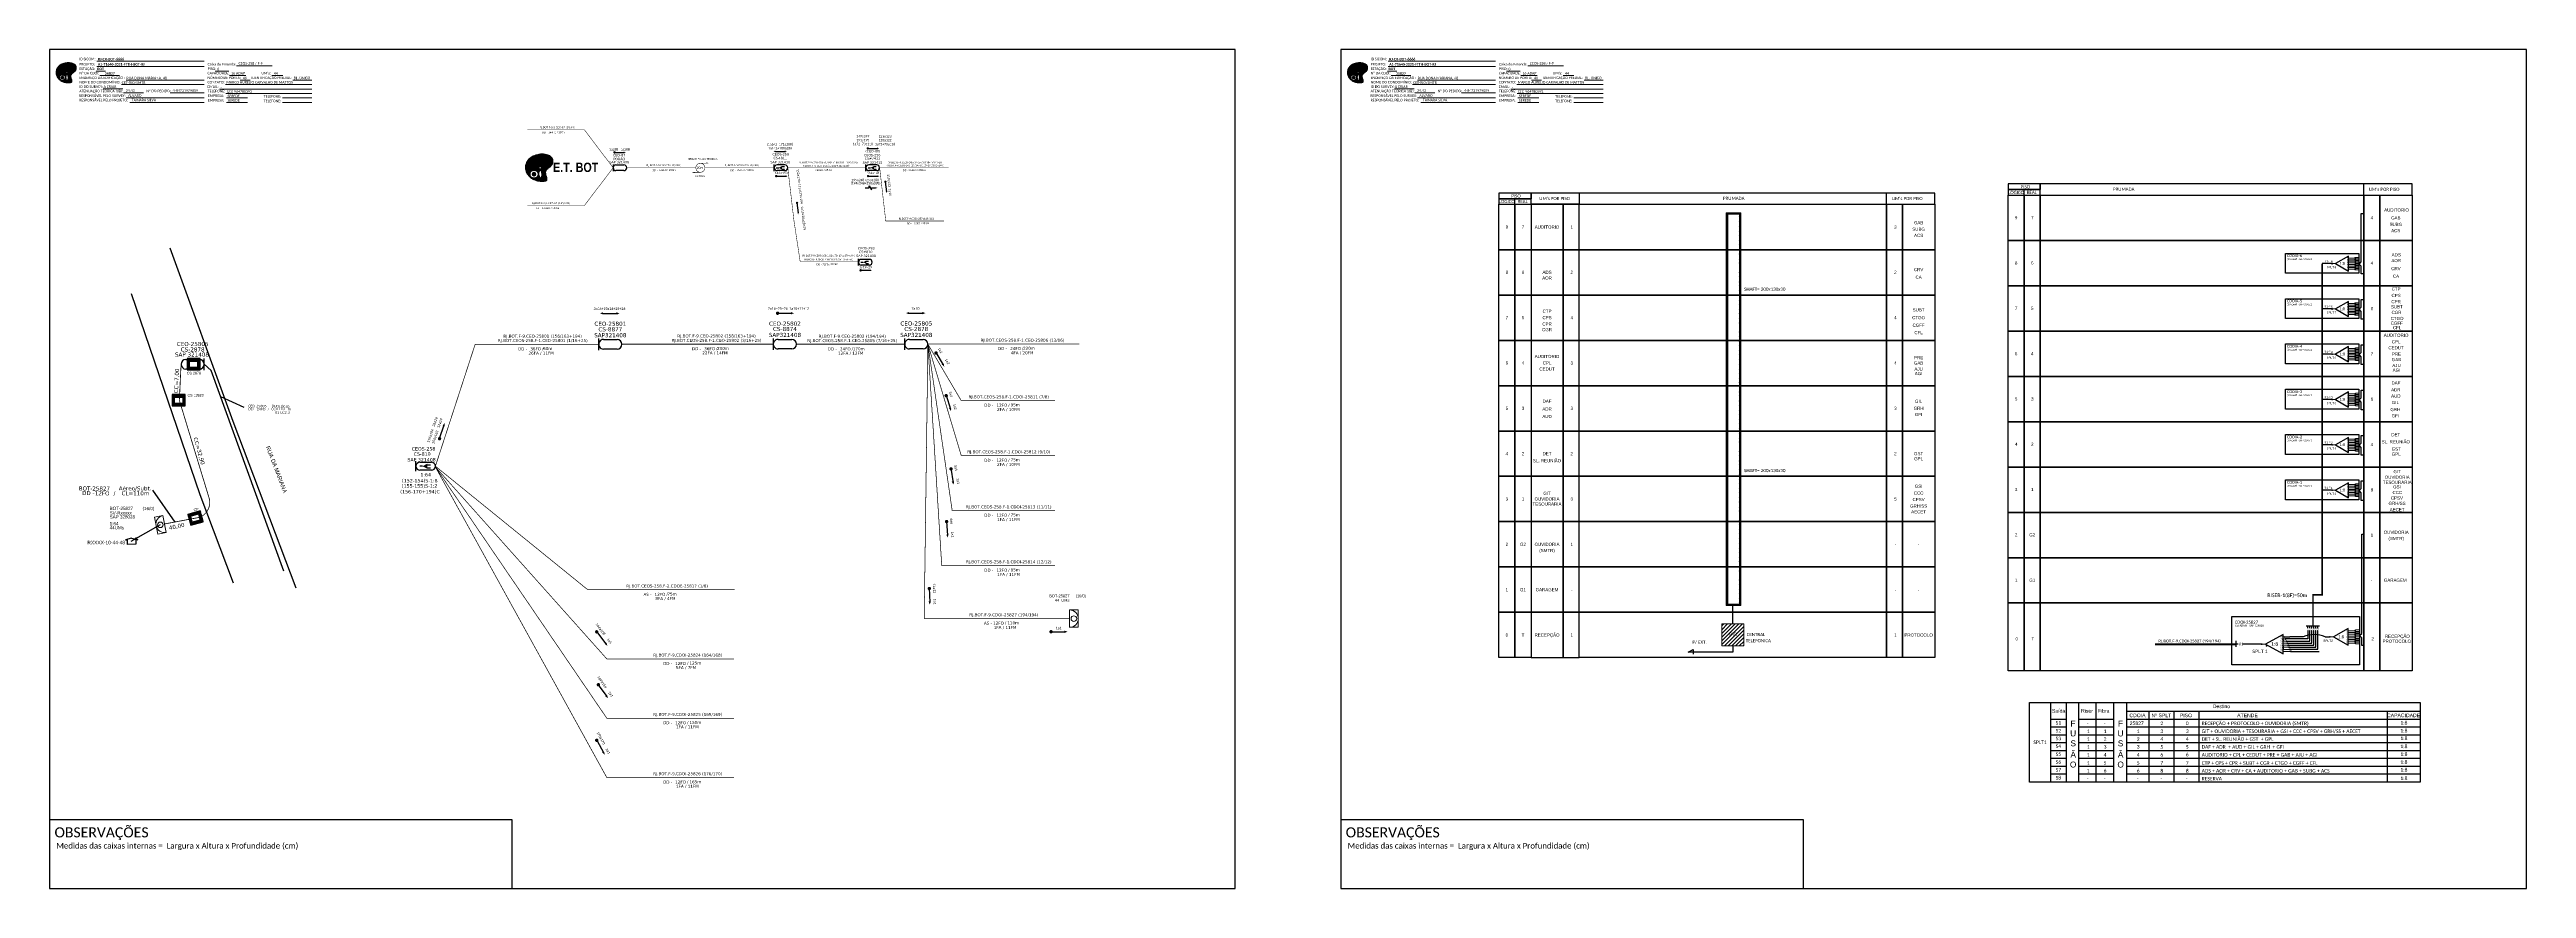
# Model space of a CAD drawing. Extents: x 848 to 2600, y 705 to 1299.
import ezdxf
from ezdxf.enums import TextEntityAlignment as Align

# ---------------------------------------------------------------- set-up
doc = ezdxf.new("R2010")
doc.units = 0
for name, color, linetype in [('10.1-Caixas Subterrâneas', 5, 'Continuous'), ('20.4-CEOS', 1, 'Continuous'), ('20.5-CABO AÉREO', 1, 'Continuous'), ('20.5-CEO', 1, 'Continuous'), ('30.4-Selo', 7, 'Continuous'), ('CABO OPTICO EXISTENTE', 5, 'Continuous'), ('CAP a instalar', 1, 'Continuous'), ('CD de instalação futura', 8, 'Continuous'), ('celulas gpon', 7, 'Continuous'), ('E.T.', 7, 'Continuous'), ('label_cabos', 7, 'Continuous'), ('Legenda', 1, 'Continuous'), ('QUADRA', 7, 'Continuous'), ('SETA', 7, 'Continuous'), ('surveys legendas', 7, 'Continuous')]:
    doc.layers.add(name, color=color, linetype=linetype)
for name, color, linetype, lineweight in [("20.0-LEGENDA DOS CDO'S", 1, 'Continuous', 0), ('20.1-CDO_INTERIOR', 1, 'Continuous', 0), ('40.1-ETIQUETAS', 1, 'Continuous', 20), ('Segmento Logradouro Texto', 7, 'Continuous', 0)]:
    doc.layers.add(name, color=color, linetype=linetype, lineweight=lineweight)
doc.layers.add('DROP DE CLIENTE', color=140, linetype='Continuous', plot=False)
doc.layers.add('EXTRA', color=50, linetype='Continuous', plot=False)
doc.styles.add('ARIAL', font='arial.ttf')
doc.styles.add('DIGICADE', font='arial.ttf')
doc.styles.add('siredit', font='verdana.ttf')
doc.styles.get("Standard").update_dxf_attribs({"font": 'arial.ttf'})
doc.styles.add('SWISS BIT', font='swisscb.ttf')
doc.styles.add('WMF-Calibri0', font='calibri.ttf')
doc.styles.add('WMF-Calibri1', font='calibrib.ttf')
doc.linetypes.add('FENCELINE1', pattern='A,0.25,-0.1,[133,ltypeshp.shx,S=0.1,R=0,X=-0.1,Y=0],-0.1,1', length=1.45)
doc.linetypes.add('RESERVA', pattern='A,0.5,-0.15,["RESERVA",Standard,S=0.18,R=0,X=0,Y=-0.1],-1.3', length=1.95)
doc.dimstyles.new('CC', dxfattribs={"dimtxt": 1, "dimasz": 2, "dimexe": 0.18, "dimexo": 0.0625, "dimgap": 0.09, "dimtad": 0, "dimdec": 0, "dimrnd": 1, "dimzin": 0, "dimdsep": 46, "dimtxsty": 'siredit', "dimblk": 'NONE', "dimcen": 0, "dimse1": 1, "dimse2": 1, "dimsd1": 1, "dimsd2": 1, "dimclrt": 7, "dimadec": 0, "dimazin": 0, "dimtfac": 1, "dimtdec": 0, "dimtofl": 0, "dimtmove": 0, "dimatfit": 3, "dimfxl": 0, "dimtolj": 1, "dimtzin": 0, "dimarcsym": 0})

# ---------------------------------------------------------------- blocks, each defined once
blk = doc.blocks.new('SPLT_1-8_SC-APC')
at = {"color": 1, "lineweight": 0}
blk.add_lwpolyline([(-17, -7.5), (-19.3, -7.5)], dxfattribs=at)
at = {"color": 1}
blk.add_lwpolyline([(-7.4, -2.1), (-17, -7.5), (-7.4, -13), (-7.4, -2.1)], dxfattribs=at)
at = {"color": 3, "lineweight": 0}
for points in [[(-3, -3.5), (-7.4, -3.5)], [(-7.4, -4.7), (-3, -4.7)], [(-7.4, -5.8), (-3, -5.8)], [(-7.4, -7), (-3, -7)], [(-7.4, -8.1), (-3, -8.1)], [(-7.4, -9.3), (-3, -9.3)], [(-7.4, -10.4), (-3, -10.4)], [(-7.4, -11.6), (-3, -11.6)], [(-2.4, -3), (-2.4, -4)], [(-2.4, -3), (0, -3)], [(-2.4, -4), (0, -4)], [(-2.4, -4.2), (-2.4, -5.2)], [(-2.4, -4.2), (0, -4.2)], [(-2.4, -5.2), (0, -5.2)], [(-2.4, -5.3), (-2.4, -6.3)], [(-2.4, -5.3), (0, -5.3)], [(-2.4, -6.3), (0, -6.3)], [(-2.4, -6.5), (-2.4, -7.5)], [(-2.4, -6.5), (0, -6.5)], [(-2.4, -7.5), (0, -7.5)], [(-2.4, -7.6), (-2.4, -8.6)], [(-2.4, -7.6), (0, -7.6)], [(-2.4, -8.6), (0, -8.6)], [(-2.4, -8.8), (-2.4, -9.8)], [(-2.4, -8.8), (0, -8.8)], [(-2.4, -9.8), (0, -9.8)], [(-2.4, -9.9), (-2.4, -10.9)], [(-2.4, -9.9), (0, -9.9)], [(-2.4, -10.9), (0, -10.9)], [(-2.4, -11.1), (-2.4, -12.1)], [(-2.4, -11.1), (0, -11.1)], [(-2.4, -12.1), (0, -12.1)]]:
    blk.add_lwpolyline(points, dxfattribs=at)
for points in [[(-3, -3.2), (-2.4, -3.2), (-2.4, -3.8), (-3, -3.8)], [(-3, -4.4), (-2.4, -4.4), (-2.4, -5), (-3, -5)], [(-3, -5.5), (-2.4, -5.5), (-2.4, -6.1), (-3, -6.1)], [(-3, -6.7), (-2.4, -6.7), (-2.4, -7.3), (-3, -7.3)], [(-3, -7.8), (-2.4, -7.8), (-2.4, -8.4), (-3, -8.4)], [(-3, -9), (-2.4, -9), (-2.4, -9.6), (-3, -9.6)], [(-3, -10.1), (-2.4, -10.1), (-2.4, -10.7), (-3, -10.7)], [(-3, -11.3), (-2.4, -11.3), (-2.4, -11.9), (-3, -11.9)]]:
    blk.add_lwpolyline(points, close=True, dxfattribs=at)
at = {"color": 1, "style": 'ARIAL'}
for s, height, p in [('1:8', 2, (-13.9, -8.4)), ('S1', 0.75, (-8.7, -3.8)), ('S2', 0.75, (-8.7, -5)), ('S3', 0.75, (-8.7, -6.2)), ('S4', 0.75, (-8.7, -7.4)), ('S5', 0.75, (-8.7, -8.6)), ('S6', 0.75, (-8.7, -9.7)), ('S7', 0.75, (-8.7, -10.8)), ('S8', 0.75, (-8.7, -11.9))]:
    blk.add_text(s, height=height, dxfattribs=at).set_placement(p)
blk = doc.blocks.new('SPLT_1-8_DIV_DIR')
h = blk.add_hatch(color=3)
h.dxf.hatch_style = 1
edge = h.paths.add_edge_path()
edge.add_arc((12.8, 4), 0.242, 0, 360)
h = blk.add_hatch(color=3)
h.dxf.hatch_style = 1
edge = h.paths.add_edge_path()
edge.add_arc((13.3, 2.9), 0.242, 0, 360)
h = blk.add_hatch(color=3)
h.dxf.hatch_style = 1
edge = h.paths.add_edge_path()
edge.add_arc((13.8, 1.7), 0.242, 0, 360)
h = blk.add_hatch(color=3)
h.dxf.hatch_style = 1
edge = h.paths.add_edge_path()
edge.add_arc((14.3, 0.6), 0.242, 0, 360)
h = blk.add_hatch(color=3)
h.dxf.hatch_style = 1
edge = h.paths.add_edge_path()
edge.add_arc((14.8, -0.6), 0.242, 0, 360)
h = blk.add_hatch(color=3)
h.dxf.hatch_style = 1
edge = h.paths.add_edge_path()
edge.add_arc((15.3, -1.7), 0.242, 0, 360)
h = blk.add_hatch(color=3)
h.dxf.hatch_style = 1
edge = h.paths.add_edge_path()
edge.add_arc((15.8, -2.9), 0.242, 0, 360)
h = blk.add_hatch(color=3)
h.dxf.hatch_style = 1
edge = h.paths.add_edge_path()
edge.add_arc((16.3, -4), 0.242, 0, 360)
at = {"color": 1, "lineweight": 0}
blk.add_lwpolyline([(2.2, 0), (0, 0)], dxfattribs=at)
at = {"color": 1}
blk.add_lwpolyline([(11.9, 5.4), (2.2, 0), (11.9, -5.4), (11.9, 5.4)], dxfattribs=at)
at = {"color": 7, "lineweight": 0}
for points in [[(12.8, 4), (11.9, 4)], [(11.9, 2.9), (13.3, 2.9)], [(11.9, 1.7), (13.8, 1.7)], [(11.9, 0.6), (14.3, 0.6)], [(11.9, -0.6), (14.8, -0.6)], [(11.9, -1.7), (15.3, -1.7)], [(11.9, -2.9), (15.8, -2.9)], [(11.9, -4), (16.3, -4)]]:
    blk.add_lwpolyline(points, dxfattribs=at)
at = {"color": 3}
for centre in [(12.8, 4), (13.3, 2.9), (13.8, 1.7), (14.3, 0.6), (14.8, -0.6), (15.3, -1.7), (15.8, -2.9), (16.3, -4)]:
    blk.add_circle(centre, 0.242, dxfattribs=at)
at = {"color": 1, "style": 'ARIAL'}
for s, height, p in [('1:8', 2, (5.3, -0.9)), ('S1', 0.75, (10.5, 3.8)), ('S2', 0.75, (10.5, 2.6)), ('S3', 0.75, (10.5, 1.4)), ('S4', 0.75, (10.5, 0.2)), ('S5', 0.75, (10.5, -1)), ('S6', 0.75, (10.5, -2.1)), ('S7', 0.75, (10.5, -3.2)), ('S8', 0.75, (10.5, -4.4))]:
    blk.add_text(s, height=height, dxfattribs=at).set_placement(p)
blk = doc.blocks.new('SURVEY_SURVEY')
for p, q in [((0, 0.0000152), (-0.0000151, 0.0000108)), ((-0.0000151, 0.0000108), (-0.0000104, 0.0000108)), ((-0.0000103, 0), (-0.0000103, 0.0000108)), ((0.0000103, 0), (-0.0000103, 0)), ((0, 0.0000152), (0.0000151, 0.0000108)), ((0.0000101, 0.0000159), (0.0000117, 0.0000159)), ((0.0000101, 0.0000123), (0.0000101, 0.0000159)), ((0.0000151, 0.0000108), (0.0000103, 0.0000108)), ((0.0000103, 0.0000108), (0.0000103, 0)), ((0.0000117, 0.0000159), (0.0000117, 0.0000119))]:
    blk.add_line(p, q)
blk = doc.blocks.new('*X58')
at = {"color": 0, "linetype": 'Continuous'}
for p, q in [((-1.25, 0.34099), (-0.49099, 1.1)), ((-1.25, 0.517767), (-0.667767, 1.1)), ((-1.25, 0.694544), (-0.844544, 1.1)), ((-1.25, 0.87132), (-1.02132, 1.1)), ((-1.25, 1.048097), (-1.198097, 1.1)), ((-1.25, 0.164214), (-0.8035, 0.610714)), ((-1.25, -0.012563), (-0.8035, 0.433937)), ((-1.25, -0.18934), (-0.8035, 0.25716)), ((-1.25, -0.366117), (-0.8035, 0.080383)), ((-0.789214, 0.625), (-0.314214, 1.1)), ((-0.612437, 0.625), (-0.137437, 1.1)), ((-0.43566, 0.625), (0.03934, 1.1)), ((-0.258883, 0.625), (0.216117, 1.1)), ((-0.082107, 0.625), (0.392893, 1.1)), ((0.09467, 0.625), (0.56967, 1.1)), ((0.271447, 0.625), (0.746447, 1.1)), ((0.448223, 0.625), (0.923223, 1.1)), ((0.625, 0.625), (1.1, 1.1)), ((0.801777, 0.625), (1.25, 1.073223)), ((0.8035, 0.449947), (1.25, 0.896447)), ((0.8035, 0.27317), (1.25, 0.71967)), ((0.8035, 0.096393), (1.25, 0.542893)), ((0.8035, -0.080383), (1.25, 0.366117)), ((0.8035, -0.25716), (1.25, 0.18934)), ((0.8035, -0.433937), (1.25, 0.012563)), ((-1.25, -0.542893), (-0.8035, -0.096393)), ((-1.25, -0.71967), (-0.8035, -0.27317)), ((-1.25, -0.896447), (-0.8035, -0.449947)), ((-1.25, -1.073223), (-0.801777, -0.625)), ((-1.1, -1.1), (-0.625, -0.625)), ((-0.923223, -1.1), (-0.448223, -0.625)), ((-0.746447, -1.1), (-0.271447, -0.625)), ((-0.56967, -1.1), (-0.09467, -0.625)), ((-0.392893, -1.1), (0.082107, -0.625)), ((-0.216117, -1.1), (0.258883, -0.625)), ((-0.03934, -1.1), (0.43566, -0.625)), ((0.137437, -1.1), (0.612437, -0.625)), ((0.314214, -1.1), (0.789214, -0.625)), ((0.49099, -1.1), (1.25, -0.34099)), ((0.667767, -1.1), (1.25, -0.517767)), ((0.8035, -0.610714), (1.25, -0.164214)), ((0.844544, -1.1), (1.25, -0.694544)), ((1.02132, -1.1), (1.25, -0.87132)), ((1.198097, -1.1), (1.25, -1.048097))]:
    blk.add_line(p, q, dxfattribs=at)
blk = doc.blocks.new('MANHOLE_MQ')
at = {"color": 0, "linetype": 'Continuous'}
for p, q in [((0.0000062, 0.0000057), (-0.0000063, 0.0000057)), ((-0.0000063, 0.0000057), (-0.0000063, -0.0000053)), ((-0.000004, 0.0000033), (0.000004, 0.0000033)), ((-0.000004, -0.0000029), (-0.000004, 0.0000033)), ((0.000004, 0.0000033), (0.000004, -0.0000029)), ((0.0000062, -0.0000053), (0.0000062, 0.0000057)), ((-0.0000063, -0.0000053), (0.0000062, -0.0000053)), ((0.000004, -0.0000029), (-0.000004, -0.0000029)), ((0.000004, -0.0000029), (0.000004, -0.0000029))]:
    blk.add_line(p, q, dxfattribs=at)
at = {"color": 0, "linetype": 'Continuous', "xscale": 5e-06, "yscale": 5e-06, "zscale": 1e-05}
blk.add_blockref('*X58', (0, 0.0000002), dxfattribs=at)
blk = doc.blocks.new('CDOI_INT')
at = {"layer": '20.1-CDO_INTERIOR', "color": 0, "lineweight": 18}
blk.add_lwpolyline([(4.2, -4.2), (4.2, 4.2), (0, 4.2), (0, -4.2)], close=True, dxfattribs=at)
blk.add_circle((2.1, 0), 1.36, dxfattribs=at)
blk.add_arc((0, 0), 4.25, 270, 90, dxfattribs=at)
at = {"layer": "20.0-LEGENDA DOS CDO'S", "color": 0, "style": 'ARIAL'}
for tag, p in [('CDO_N', (-0.1, 10.4)), ('SURVEY', (-0.1, 8.2)), ('SAP', (-0.1, 6.2)), ('SPLITER_1', (21.2, 10.4)), ('SPLITER_2', (21.2, 8.7)), ('1:XX', (5.9, -2.2)), ('UMS', (5.9, -4.2))]:
    blk.add_attdef(tag, p, '', height=1.36, dxfattribs=at)
blk.add_attdef('FIBRAS_UTILIZADAS', text='', height=1.36, dxfattribs=at).set_placement((15.3, 10.4), align=Align.CENTER)
blk = doc.blocks.new('ETIQUETA_RS5F')
at = {"layer": '40.1-ETIQUETAS', "color": 0, "style": 'siredit'}
blk.add_text('/', height=1.5, dxfattribs=at).set_placement((1.6, -2), align=Align.MIDDLE_RIGHT)
for tag, p in [('ETIQUETA_R_SECUNDARIA', (1.2, 2.1)), ('ETIQUETA_R_PRIMARIA', (1.2, 4.1)), ('F_ATIVAS/F_MORTAS', (1.1, -4.2))]:
    blk.add_attdef(tag, text='', height=1.5, dxfattribs=at).set_placement(p, align=Align.MIDDLE_CENTER)
for tag, p in [('TIPO_CABO', (-6.6, -2.1)), ('CAP_CABO', (0.4, -2.1))]:
    blk.add_attdef(tag, text='', height=1.5, dxfattribs=at).set_placement(p, align=Align.MIDDLE_RIGHT)
for tag, p in [('FUSÃO_1', (0.8, -8.4)), ('FUSÃO_2', (0.8, -10.6)), ('FUSÃO_3', (0.8, -12.9)), ('FUSÃO_4', (0.8, -15.1)), ('FUSÃO_5', (0.8, -17.2))]:
    blk.add_attdef(tag, text='', height=1.5, dxfattribs=at).set_placement(p, align=Align.CENTER)
blk.add_attdef('METROS', text='', height=1.5, dxfattribs=at).set_placement((2.1, -2), align=Align.MIDDLE_LEFT)
blk = doc.blocks.new('OI')
h = blk.add_hatch(color=40)
edge = h.paths.add_edge_path()
edge.add_spline(control_points=[(4.4, -0.7), (3.9, -1), (3.3, -1.5), (2.8, -2.6), (2.9, -3.5), (3.1, -4.3), (3.3, -4.9), (3.4, -5.4), (3.4, -5.9), (3.2, -6.4), (2.5, -6.6), (1.7, -6.6), (0.6, -6.7), (-0.6, -6.4), (-1.6, -6.1), (-2.8, -5.6), (-3.9, -4.8), (-4.9, -3.7), (-5.3, -2.6), (-5.6, -1.9), (-5.8, -1), (-5.7, 0.5), (-5.1, 2), (-4.1, 3), (-3.3, 3.6), (-2.4, 4.2), (-1.4, 4.4), (-0.6, 4.7), (0.8, 4.9), (2.2, 5), (3.8, 4.6), (4.7, 4.2), (5.4, 3.7), (5.8, 3), (6, 2.2), (6, 1.5), (5.7, 0.6), (5.3, 0.1), (4.9, -0.4), (4.5, -0.6), (4.4, -0.7)], knot_values=[0, 0, 0, 0, 1.60434, 2.417191, 3.427595, 4.282808, 4.776746, 5.304182, 5.888771, 6.258406, 6.858137, 7.79129, 8.986195, 10.124242, 11.187857, 12.242908, 13.953784, 15.414161, 16.515391, 17.349188, 17.675853, 19.552021, 21.515531, 22.568638, 23.63245, 24.621084, 25.782718, 26.745347, 27.142653, 29.870543, 31.004649, 31.921532, 32.709589, 33.801391, 34.042471, 35.192333, 35.971461, 36.628871, 37.254359, 37.836911, 37.836911, 37.836911, 37.836911], degree=3, periodic=0)
h.paths.add_polyline_path([(1.1, -0.9, -1), (0, -0.9, -1)], flags=16)
edge = h.paths.add_edge_path(flags=16)
edge.add_ellipse((0.6, -3.6), major_axis=(-0.02, 1.71), ratio=0.361305, start_angle=0, end_angle=360)
h.paths.add_polyline_path([(-0.4, -3.6, -1), (-3.8, -3.6, -1)], flags=16)
edge = h.paths.add_edge_path(flags=0)
edge.add_ellipse((-2.1, -3.6), major_axis=(0, 0.885), ratio=0.758294, start_angle=0, end_angle=360)
at = {"color": 40}
for centre, radius in [((-2.1, -3.6), 1.72), ((0.5, -0.9), 0.587)]:
    blk.add_circle(centre, radius, dxfattribs=at)
blk.add_ellipse((-2.1, -3.6), major_axis=(0, 0.885), ratio=0.758294, start_param=-3.141592653589792, end_param=3.141592653589792, dxfattribs=at)
blk.add_ellipse((0.6, -3.6), major_axis=(-0.02, 1.71), ratio=0.361305, dxfattribs=at)
at = {"color": 40, "start_tangent": (-0.800898, -0.598801), "end_tangent": (-0.800898, -0.598801)}
blk.add_spline([(4.4, -0.7), (3.2, -1.8), (2.9, -2.5), (2.9, -3.5), (3.1, -4.4), (3.3, -4.8), (3.4, -5.4), (3.4, -6), (3.2, -6.3), (2.7, -6.5), (1.7, -6.6), (0.5, -6.6), (-0.6, -6.4), (-1.6, -6.1), (-2.6, -5.7), (-3.9, -4.7), (-4.9, -3.6), (-5.4, -2.6), (-5.6, -1.8), (-5.7, -1.5), (-5.6, 0.4), (-4.8, 2.2), (-4.1, 3), (-3.3, 3.6), (-2.4, 4.1), (-1.3, 4.5), (-0.4, 4.7), (0, 4.8), (2.7, 4.8), (3.8, 4.5), (4.7, 4.2), (5.3, 3.7), (5.9, 2.7), (5.9, 2.5), (5.9, 1.3), (5.7, 0.6), (5.3, 0.1), (4.8, -0.4), (4.4, -0.7)], degree=3, dxfattribs=at)
blk = doc.blocks.new('LEGENDA DOS CABOS')
at = {"layer": 'EXTRA', "color": 0, "style": 'siredit'}
for tag, p in [('ID', (4.6, 0.97)), ('XX', (9.03, 0.97))]:
    blk.add_attdef(tag, text='', height=0.48, rotation=359.69001, dxfattribs=at).set_placement(p, align=Align.MIDDLE_CENTER)
at = {"layer": 'Legenda', "color": 0, "style": 'siredit'}
for tag, p in [('TIPO_CABO', (1.31, 0)), ('CABO', (4.69, -0.05)), ('/', (6.81, -0.05)), ('METROS', (10.03, -0.05))]:
    blk.add_attdef(tag, text='', height=0.8, rotation=359.69001, dxfattribs=at).set_placement(p, align=Align.MIDDLE_CENTER)
blk = doc.blocks.new('_None')
blk = doc.blocks.new('CEOS_UN_SC')
at = {"layer": '20.4-CEOS', "color": 0}
for p, q in [((-9.1, 2.4), (-2.4, 2.4)), ((-2.4, -2.4), (-9.1, -2.4))]:
    blk.add_line(p, q, dxfattribs=at)
for points in [[(-11.5, -2.9), (-11.5, 2.9)], [(-7.6, 0), (-9.2, 0)], [(-5, 0.9), (-2.9, 0.9)], [(-5, -1), (-2.9, -1)]]:
    blk.add_lwpolyline(points, dxfattribs=at)
blk.add_lwpolyline([(-7.6, 0, 0, 2.95, 0), (-4.8, 0, 2.95, 2.95, 0)], format="xyseb", dxfattribs=at)
for centre, start, end in [((-9.1, 0), 90, 270), ((-2.4, 0), 270, 90)]:
    blk.add_arc(centre, 2.39, start, end, dxfattribs=at)
at = {"layer": '20.4-CEOS', "color": 7, "style": 'siredit'}
for tag, height, p in [('TIPO?', 2, (-8.2, 3.9)), ('LOCAL?', 2.03, (-5.7, 7.3)), ('NOME?', 2.03, (-5.7, 10.3))]:
    blk.add_attdef(tag, text='', height=height, dxfattribs=at).set_placement(p, align=Align.MIDDLE_CENTER)
for tag, p in [('RACIO_SPLITAGEM', (-5.7, -4)), ('FIBRAS_RESERVA', (-5.7, -7.5))]:
    blk.add_attdef(tag, text='', height=2.03, dxfattribs=at).set_placement(p, align=Align.TOP_CENTER)
blk = doc.blocks.new('Inst CB DT OCUP CFOA-SM-DD-G-24')
at = {"layer": 'label_cabos', "color": 0, "style": 'siredit'}
for tag, flags, p in [('ID_ATIVIDADE', 3, (1.3, 2.7)), ('FATOR', 1, (11.6, 2.6))]:
    blk.add_attdef(tag, text='', height=1, rotation=359.69, dxfattribs=dict(at, flags=flags)).set_placement(p, align=Align.MIDDLE_CENTER)
for tag, p in [('TIPO_CABO', (1.1, 0)), ('DESTINO_CABO', (3.1, 1.3)), ('CABO', (4.7, -0.1)), ('/', (7.7, -0.1)), ('LANCE', (10.4, 0)), ('TIPO_CABO', (13.1, 1.2)), ('UND', (16.5, 0)), ('FID', (13.6, -1.4))]:
    blk.add_attdef(tag, text='', height=1, rotation=359.69, dxfattribs=at).set_placement(p, align=Align.MIDDLE_CENTER)
blk.add_attdef('QTDE', (11.9, -0.5), '', height=1, rotation=359.69, dxfattribs=at)

msp = doc.modelspace()

# ---------------------------------------------------------------- hatches: boundary and pattern name
h = msp.add_hatch()
h.set_pattern_fill('ANSI32', color=3, scale=0.098)
h.set_pattern_definition([(45, (-5452.6293, 3206.8545), (-0.66004882, 0.66004882), []), (45, (-5452.1892, 3206.8545), (-0.66004882, 0.66004882), [])])
h.paths.add_polyline_path([(2033.9, 1183.4), (2044.2, 1183.4), (2044.2, 905.5), (2033.9, 905.5)])
h.paths.add_polyline_path([(2034.9, 1182.5), (2043.2, 1182.5), (2043.2, 906.4), (2034.9, 906.4)], flags=16)
h = msp.add_hatch(color=3)
h.dxf.hatch_style = 1
edge = h.paths.add_edge_path()
edge.add_arc((2462.4, 1147.4), 0.251, 0, 360)
h = msp.add_hatch(color=3)
h.dxf.hatch_style = 1
edge = h.paths.add_edge_path()
edge.add_arc((2462.4, 1115.3), 0.251, 0, 360)
h = msp.add_hatch(color=3)
h.dxf.hatch_style = 1
edge = h.paths.add_edge_path()
edge.add_arc((2462.4, 1083.3), 0.251, 0, 360)
h = msp.add_hatch(color=3)
h.dxf.hatch_style = 1
edge = h.paths.add_edge_path()
edge.add_arc((2462.4, 1051.2), 0.251, 0, 360)
h = msp.add_hatch(color=3)
h.dxf.hatch_style = 1
edge = h.paths.add_edge_path()
edge.add_arc((2462.4, 1019.1), 0.251, 0, 360)
h = msp.add_hatch(color=3)
h.dxf.hatch_style = 1
edge = h.paths.add_edge_path()
edge.add_arc((2462.4, 987), 0.251, 0, 360)
h = msp.add_hatch()
h.set_pattern_fill('ANSI31', color=1, scale=0.588)
h.set_pattern_definition([(45, (1421.0554, 3510.1157), (-1.3200976, 1.3200976), [])])
h.paths.add_polyline_path([(2046.3, 892.3), (2030.8, 892.3), (2030.8, 876.8), (2046.3, 876.8)])
h.paths.add_polyline_path([(2035.4, 883.3), (2042.1, 883.3), (2042.1, 886.7), (2035.4, 886.7)], flags=24)
h = msp.add_hatch(color=3)
h.dxf.hatch_style = 1
edge = h.paths.add_edge_path()
edge.add_arc((2412.5, 878), 0.276, 0, 360)
h = msp.add_hatch(color=3)
h.dxf.hatch_style = 1
edge = h.paths.add_edge_path()
edge.add_arc((2460.8, 883.2), 0.276, 0, 360)

# ---------------------------------------------------------------- linework, layer by layer
at = {"color": 3}
msp.add_line((2428.8, 883.2), (2432.5, 883.2), dxfattribs=at)
at = {"color": 7}
for p, q in [((2248.3, 836.8), (2524.7, 836.8)), ((2248.3, 780.2), (2248.3, 836.8)), ((2263.2, 836.8), (2263.2, 780.2)), ((2263.2, 825), (2274.3, 825)), ((2274.3, 836.8), (2274.3, 780.2)), ((2283.3, 780.2), (2283.3, 836.8)), ((2283.3, 825), (2307.8, 825)), ((2295.2, 836.8), (2295.2, 780.2)), ((2307.8, 836.8), (2307.8, 780.2)), ((2316.9, 836.8), (2316.9, 780.2)), ((2316.9, 830.6), (2524.7, 830.6)), ((2316.9, 825), (2524.7, 825)), ((2332.8, 830.6), (2332.8, 780.2)), ((2350.4, 830.6), (2350.4, 780.2)), ((2368, 830.6), (2368, 780.2)), ((2501.2, 830.6), (2501.2, 780.2)), ((2524.7, 836.8), (2524.7, 780.2)), ((2263.2, 819.5), (2274.3, 819.5)), ((2263.2, 813.9), (2274.3, 813.9)), ((2263.2, 808.4), (2274.3, 808.4)), ((2283.3, 819.5), (2307.8, 819.5)), ((2283.3, 813.9), (2307.8, 813.9)), ((2283.3, 808.4), (2307.8, 808.4)), ((2316.9, 819.5), (2524.7, 819.5)), ((2316.9, 813.9), (2524.7, 813.9)), ((2316.9, 808.4), (2524.7, 808.4)), ((2263.2, 802.8), (2274.3, 802.8)), ((2263.2, 797.3), (2274.3, 797.3)), ((2263.2, 791.7), (2274.3, 791.7)), ((2283.3, 802.8), (2307.8, 802.8)), ((2283.3, 797.3), (2307.8, 797.3)), ((2283.3, 791.7), (2307.8, 791.7)), ((2316.9, 802.8), (2524.7, 802.8)), ((2316.9, 797.3), (2524.7, 797.3)), ((2316.9, 791.7), (2524.7, 791.7)), ((2524.7, 780.2), (2248.3, 780.2)), ((2263.2, 786.2), (2274.3, 786.2)), ((2283.3, 786.2), (2307.8, 786.2)), ((2316.9, 786.2), (2524.7, 786.2))]:
    msp.add_line(p, q, dxfattribs=at)
for points in [[(848, 705), (1686.5, 705), (1686.5, 1299), (848, 1299), (848, 705)], [(1761.2, 705), (2599.8, 705), (2599.8, 1299), (1761.2, 1299), (1761.2, 705)], [(1884.4, 1189.4), (1884.4, 1193.4)], [(1895.8, 1189.4), (2181.3, 1189.4), (2181.3, 1197.4), (1895.8, 1197.4), (1895.8, 1197.4), (1895.8, 1193.4)], [(1930.1, 1189.4), (1930.1, 1197.4)], [(2147.2, 1189.4), (2147.2, 1197.4)], [(2244.6, 1195.9), (2244.6, 1199.9)], [(2255.9, 1195.9), (2518.9, 1195.9), (2518.9, 1203.9), (2255.9, 1203.9), (2255.9, 1203.9), (2255.9, 1199.9)], [(2484.9, 1195.9), (2484.9, 1203.9)], [(2427.7, 881.1), (2427.7, 880.3)]]:
    msp.add_lwpolyline(points)
at = {"color": 7, "lineweight": 0}
for points in [[(880.9, 1283.7), (887.5, 1283.7)], [(881.4, 1290.7), (957.4, 1290.7)], [(881.4, 1287), (957.4, 1287)], [(883.6, 1280.6), (897.5, 1280.6)], [(965.2, 1283.7), (974.7, 1283.7)], [(975.3, 1280.6), (986.9, 1280.6)], [(980.3, 1287.5), (1005.4, 1287.5)], [(1005.2, 1280.6), (1012.9, 1280.6)], [(1794.2, 1283.7), (1800.8, 1283.7)], [(1794.7, 1290.7), (1870.7, 1290.7)], [(1794.7, 1287), (1870.7, 1287)], [(1796.9, 1280.6), (1810.8, 1280.6)], [(1878.5, 1283.7), (1888, 1283.7)], [(1888.5, 1280.6), (1900.2, 1280.6)], [(1893.5, 1287.5), (1918.7, 1287.5)], [(1918.5, 1280.6), (1926.1, 1280.6)], [(885.9, 1271.2), (899.9, 1271.2)], [(898.8, 1274.3), (957.4, 1274.3)], [(900.4, 1268.3), (914.4, 1268.3)], [(902.2, 1277.4), (957.4, 1277.4)], [(902.2, 1264.7), (957.4, 1264.7)], [(904.7, 1261.5), (957.4, 1261.5)], [(933.3, 1268.3), (957.4, 1268.3)], [(968.3, 1271), (1033.6, 1271)], [(972.4, 1274.3), (1033.6, 1274.3)], [(972.6, 1267.8), (1033.6, 1267.8)], [(973.2, 1264.7), (988, 1264.7)], [(973.2, 1261.5), (988, 1261.5)], [(982.9, 1277.4), (989.8, 1277.4)], [(1012.8, 1264.7), (1033.6, 1264.7)], [(1012.8, 1261.5), (1033.6, 1261.5)], [(1020, 1277.4), (1033.6, 1277.4)], [(1799.2, 1271.2), (1813.1, 1271.2)], [(1812, 1274.3), (1870.7, 1274.3)], [(1813.7, 1268.3), (1827.7, 1268.3)], [(1815.4, 1277.4), (1870.7, 1277.4)], [(1815.4, 1264.7), (1870.7, 1264.7)], [(1817.9, 1261.5), (1870.7, 1261.5)], [(1846.6, 1268.3), (1870.7, 1268.3)], [(1881.6, 1271), (1946.9, 1271)], [(1885.7, 1274.3), (1946.9, 1274.3)], [(1885.9, 1267.8), (1946.9, 1267.8)], [(1886.5, 1264.7), (1901.3, 1264.7)], [(1886.5, 1261.5), (1901.3, 1261.5)], [(1896.1, 1277.4), (1903.1, 1277.4)], [(1926.1, 1264.7), (1946.9, 1264.7)], [(1926.1, 1261.5), (1946.9, 1261.5)], [(1933.3, 1277.4), (1946.9, 1277.4)]]:
    msp.add_lwpolyline(points, dxfattribs=at)
at = {"color": 0}
for points, const_width in [([(1247.1, 1226.2, 1), (1248, 1226.2, 1)], 0.832), ([(1426.3, 1229, 1), (1427.1, 1229, 1)], 0.832), ([(1308.3, 1218.5, 1.000012), (1308.3, 1212.1, 0.999978)], 0.353), ([(1361.5, 1209.4, 1), (1362.4, 1209.4, 1)], 0.832), ([(1439.1, 1205.8, 1), (1439.2, 1205, 1)], 0.832), ([(1376.6, 1190.8, 1), (1376.7, 1190, 1)], 0.832), ([(1421.2, 1142.7, 1), (1422.1, 1142.7, 1)], 0.832), ([(1362.3, 1112.3, 1), (1363.5, 1112.3, 1)], 1.2), ([(1474.7, 1084.7, 1), (1475.3, 1083.6, 1)], 1.2), ([(1482, 1054.5, 1), (1482.3, 1053.3, 1)], 1.2), ([(1123.6, 1022.9, 1), (1124, 1024, 1)], 1.2), ([(1485.5, 1002.7, 1), (1485.7, 1001.5, 1)], 1.2), ([(1482.4, 965.4, 1), (1482.5, 964.2, 1)], 1.2), ([(1234.6, 887.2, 1), (1235.4, 886.3, 1)], 1.2), ([(1235.8, 849.8, 1), (1236.5, 848.8, 1)], 1.2), ([(1234.7, 810.5, 1), (1235.3, 809.4, 1)], 1.2)]:
    msp.add_lwpolyline(points, format="xyb", close=True, dxfattribs=dict(at, const_width=const_width))
at = {"color": 0, "const_width": 0.331}
for points in [[(1308.3, 1212.1), (1303, 1212.1), (1304.1, 1211.6)], [(1308.3, 1218.5), (1313.6, 1218.5), (1312.6, 1219)]]:
    msp.add_lwpolyline(points, dxfattribs=at)
at = {"color": 7}
for points, const_width in [([(1426.5, 1209.4, 1), (1427.3, 1209.4, 1)], 0.832), ([(1555.7, 886.8, 1), (1556.9, 886.8, 1)], 1.2)]:
    msp.add_lwpolyline(points, format="xyb", close=True, dxfattribs=dict(at, const_width=const_width))
at = {"color": 0}
msp.add_lwpolyline([(1427.6, 1201.1), (1427.6, 1202.6), (1429.3, 1199.6), (1429.3, 1201.1)], dxfattribs=at)
for points in [[(1873.1, 1193.4), (1895.8, 1193.4), (1895.8, 1197.4), (1873.1, 1197.4)], [(1873.1, 1189.4), (1895.8, 1189.4), (1895.8, 1193.4), (1873.1, 1193.4)], [(2233.2, 1199.9), (2255.9, 1199.9), (2255.9, 1203.9), (2233.2, 1203.9)], [(2233.2, 1195.9), (2255.9, 1195.9), (2255.9, 1199.9), (2233.2, 1199.9)], [(1873.1, 1189.4), (1884.4, 1189.4), (1884.4, 1157.3), (1873.1, 1157.3)], [(1884.4, 1189.4), (1895.8, 1189.4), (1895.8, 1157.3), (1884.4, 1157.3)], [(1918.4, 1189.4), (1895.8, 1189.4), (1895.8, 1157.3), (1918.4, 1157.3)], [(1929.8, 1189.4), (1918.4, 1189.4), (1918.4, 1157.3), (1929.8, 1157.3)], [(1929.8, 1189.4), (2147.2, 1189.4), (2147.2, 1157.3), (1929.8, 1157.3)], [(2147.2, 1189.4), (2158.6, 1189.4), (2158.6, 1157.3), (2147.2, 1157.3)], [(2158.6, 1189.4), (2181.3, 1189.4), (2181.3, 1157.3), (2158.6, 1157.3)], [(1873.1, 1157.3), (1884.4, 1157.3), (1884.4, 1125.2), (1873.1, 1125.2)], [(1884.4, 1157.3), (1895.8, 1157.3), (1895.8, 1125.2), (1884.4, 1125.2)], [(1918.4, 1157.3), (1895.8, 1157.3), (1895.8, 1125.2), (1918.4, 1125.2)], [(1929.8, 1157.3), (1918.4, 1157.3), (1918.4, 1125.2), (1929.8, 1125.2)], [(1929.8, 1157.3), (2147.2, 1157.3), (2147.2, 1125.2), (1929.8, 1125.2)], [(2147.2, 1157.3), (2158.6, 1157.3), (2158.6, 1125.2), (2147.2, 1125.2)], [(2158.6, 1157.3), (2181.3, 1157.3), (2181.3, 1125.2), (2158.6, 1125.2)], [(1873.1, 1125.2), (1884.4, 1125.2), (1884.4, 1093.1), (1873.1, 1093.1)], [(1884.4, 1125.2), (1895.8, 1125.2), (1895.8, 1093.1), (1884.4, 1093.1)], [(1918.4, 1125.2), (1895.8, 1125.2), (1895.8, 1093.1), (1918.4, 1093.1)], [(1929.8, 1125.2), (1918.4, 1125.2), (1918.4, 1093.1), (1929.8, 1093.1)], [(1929.8, 1125.2), (2147.2, 1125.2), (2147.2, 1093.1), (1929.8, 1093.1)], [(2147.2, 1125.2), (2158.6, 1125.2), (2158.6, 1093.1), (2147.2, 1093.1)], [(2158.6, 1125.2), (2181.3, 1125.2), (2181.3, 1093.1), (2158.6, 1093.1)], [(1873.1, 1093.1), (1884.4, 1093.1), (1884.4, 1061), (1873.1, 1061)], [(1884.4, 1093.1), (1895.8, 1093.1), (1895.8, 1061), (1884.4, 1061)], [(1918.4, 1093.1), (1895.8, 1093.1), (1895.8, 1061), (1918.4, 1061)], [(1929.8, 1093.1), (1918.4, 1093.1), (1918.4, 1061), (1929.8, 1061)], [(1929.8, 1093.1), (2147.2, 1093.1), (2147.2, 1061), (1929.8, 1061)], [(2147.2, 1093.1), (2158.6, 1093.1), (2158.6, 1061), (2147.2, 1061)], [(2158.6, 1093.1), (2181.3, 1093.1), (2181.3, 1061), (2158.6, 1061)], [(1873.1, 1061), (1884.4, 1061), (1884.4, 1028.9), (1873.1, 1028.9)], [(1884.4, 1061), (1895.8, 1061), (1895.8, 1028.9), (1884.4, 1028.9)], [(1918.4, 1061), (1895.8, 1061), (1895.8, 1028.9), (1918.4, 1028.9)], [(1929.8, 1061), (1918.4, 1061), (1918.4, 1028.9), (1929.8, 1028.9)], [(1929.8, 1061), (2147.2, 1061), (2147.2, 1028.9), (1929.8, 1028.9)], [(2147.2, 1061), (2158.6, 1061), (2158.6, 1028.9), (2147.2, 1028.9)], [(2158.6, 1061), (2181.3, 1061), (2181.3, 1028.9), (2158.6, 1028.9)], [(1873.1, 1028.9), (1884.4, 1028.9), (1884.4, 996.9), (1873.1, 996.9)], [(1884.4, 1028.9), (1895.8, 1028.9), (1895.8, 996.9), (1884.4, 996.9)], [(1918.4, 1028.9), (1895.8, 1028.9), (1895.8, 996.9), (1918.4, 996.9)], [(1929.8, 1028.9), (1918.4, 1028.9), (1918.4, 996.9), (1929.8, 996.9)], [(1929.8, 1028.9), (2147.2, 1028.9), (2147.2, 996.9), (1929.8, 996.9)], [(2147.2, 1028.9), (2158.6, 1028.9), (2158.6, 996.9), (2147.2, 996.9)], [(2158.6, 1028.9), (2181.3, 1028.9), (2181.3, 996.9), (2158.6, 996.9)], [(1873.1, 996.9), (1884.4, 996.9), (1884.4, 964.8), (1873.1, 964.8)], [(1884.4, 996.9), (1895.8, 996.9), (1895.8, 964.8), (1884.4, 964.8)], [(1918.4, 996.9), (1895.8, 996.9), (1895.8, 964.8), (1918.4, 964.8)], [(1929.8, 996.9), (1918.4, 996.9), (1918.4, 964.8), (1929.8, 964.8)], [(1929.8, 996.9), (2147.2, 996.9), (2147.2, 964.8), (1929.8, 964.8)], [(2147.2, 996.9), (2158.6, 996.9), (2158.6, 964.8), (2147.2, 964.8)], [(2158.6, 996.9), (2181.3, 996.9), (2181.3, 964.8), (2158.6, 964.8)], [(1873.1, 964.8), (1884.4, 964.8), (1884.4, 932.7), (1873.1, 932.7)], [(1884.4, 964.8), (1895.8, 964.8), (1895.8, 932.7), (1884.4, 932.7)], [(1918.4, 964.8), (1895.8, 964.8), (1895.8, 932.7), (1918.4, 932.7)], [(1929.8, 964.8), (1918.4, 964.8), (1918.4, 932.7), (1929.8, 932.7)], [(1929.8, 964.8), (2147.2, 964.8), (2147.2, 932.7), (1929.8, 932.7)], [(2147.2, 964.8), (2158.6, 964.8), (2158.6, 932.7), (2147.2, 932.7)], [(2158.6, 964.8), (2181.3, 964.8), (2181.3, 932.7), (2158.6, 932.7)], [(1873.1, 932.7), (1884.4, 932.7), (1884.4, 900.6), (1873.1, 900.6)], [(1884.4, 932.7), (1895.8, 932.7), (1895.8, 900.6), (1884.4, 900.6)], [(1918.4, 932.7), (1895.8, 932.7), (1895.8, 900.6), (1918.4, 900.6)], [(1929.8, 932.7), (1918.4, 932.7), (1918.4, 900.6), (1929.8, 900.6)], [(1929.8, 932.7), (2147.2, 932.7), (2147.2, 900.6), (1929.8, 900.6)], [(2147.2, 932.7), (2158.6, 932.7), (2158.6, 900.6), (2147.2, 900.6)], [(2158.6, 932.7), (2181.3, 932.7), (2181.3, 900.6), (2158.6, 900.6)], [(1873.1, 900.6), (1884.4, 900.6), (1884.4, 868.5), (1873.1, 868.5)], [(1884.4, 900.6), (1895.8, 900.6), (1895.8, 868.5), (1884.4, 868.5)], [(1918.4, 900.6), (1895.8, 900.6), (1895.8, 868.5), (1918.4, 868.5)], [(1929.8, 900.6), (1918.4, 900.6), (1918.4, 868.5), (1929.8, 868.5)], [(1929.8, 900.6), (2147.2, 900.6), (2147.2, 868.5), (1929.8, 868.5)], [(2147.2, 900.6), (2158.6, 900.6), (2158.6, 868.5), (2147.2, 868.5)], [(2158.6, 900.6), (2181.3, 900.6), (2181.3, 868.5), (2158.6, 868.5)]]:
    msp.add_lwpolyline(points, close=True)
at = {"color": 7}
for points in [[(2233.2, 1195.9), (2244.6, 1195.9), (2244.6, 1163.8), (2233.2, 1163.8)], [(2244.6, 1195.9), (2255.9, 1195.9), (2255.9, 1163.8), (2244.6, 1163.8)], [(2255.9, 1195.9), (2484.9, 1195.9), (2484.9, 1163.8), (2255.9, 1163.8)], [(2484.9, 1195.9), (2496.2, 1195.9), (2496.2, 1163.8), (2484.9, 1163.8)], [(2496.2, 1195.9), (2518.9, 1195.9), (2518.9, 1163.8), (2496.2, 1163.8)], [(2233.2, 1163.8), (2244.6, 1163.8), (2244.6, 1131.7), (2233.2, 1131.7)], [(2244.6, 1163.8), (2255.9, 1163.8), (2255.9, 1131.7), (2244.6, 1131.7)], [(2255.9, 1163.8), (2484.9, 1163.8), (2484.9, 1131.7), (2255.9, 1131.7)], [(2484.9, 1163.8), (2496.2, 1163.8), (2496.2, 1131.7), (2484.9, 1131.7)], [(2496.2, 1163.8), (2518.9, 1163.8), (2518.9, 1131.7), (2496.2, 1131.7)], [(2233.2, 1131.7), (2244.6, 1131.7), (2244.6, 1099.6), (2233.2, 1099.6)], [(2244.6, 1131.7), (2255.9, 1131.7), (2255.9, 1099.6), (2244.6, 1099.6)], [(2255.9, 1131.7), (2484.9, 1131.7), (2484.9, 1099.6), (2255.9, 1099.6)], [(2484.9, 1131.7), (2496.2, 1131.7), (2496.2, 1099.6), (2484.9, 1099.6)], [(2496.2, 1131.7), (2518.9, 1131.7), (2518.9, 1099.6), (2496.2, 1099.6)], [(2233.2, 1099.6), (2244.6, 1099.6), (2244.6, 1067.5), (2233.2, 1067.5)], [(2244.6, 1099.6), (2255.9, 1099.6), (2255.9, 1067.5), (2244.6, 1067.5)], [(2255.9, 1099.6), (2484.9, 1099.6), (2484.9, 1067.5), (2255.9, 1067.5)], [(2484.9, 1099.6), (2496.2, 1099.6), (2496.2, 1067.5), (2484.9, 1067.5)], [(2496.2, 1099.6), (2518.9, 1099.6), (2518.9, 1067.5), (2496.2, 1067.5)], [(2233.2, 1067.5), (2244.6, 1067.5), (2244.6, 1035.4), (2233.2, 1035.4)], [(2244.6, 1067.5), (2255.9, 1067.5), (2255.9, 1035.4), (2244.6, 1035.4)], [(2255.9, 1067.5), (2484.9, 1067.5), (2484.9, 1035.4), (2255.9, 1035.4)], [(2484.9, 1067.5), (2496.2, 1067.5), (2496.2, 1035.4), (2484.9, 1035.4)], [(2496.2, 1067.5), (2518.9, 1067.5), (2518.9, 1035.4), (2496.2, 1035.4)], [(2233.2, 1035.4), (2244.6, 1035.4), (2244.6, 1003.3), (2233.2, 1003.3)], [(2244.6, 1035.4), (2255.9, 1035.4), (2255.9, 1003.3), (2244.6, 1003.3)], [(2255.9, 1035.4), (2484.9, 1035.4), (2484.9, 1003.3), (2255.9, 1003.3)], [(2484.9, 1035.4), (2496.2, 1035.4), (2496.2, 1003.3), (2484.9, 1003.3)], [(2496.2, 1035.4), (2518.9, 1035.4), (2518.9, 1003.3), (2496.2, 1003.3)], [(2233.2, 1003.3), (2244.6, 1003.3), (2244.6, 971.2), (2233.2, 971.2)], [(2244.6, 1003.3), (2255.9, 1003.3), (2255.9, 971.2), (2244.6, 971.2)], [(2255.9, 1003.3), (2484.9, 1003.3), (2484.9, 971.2), (2255.9, 971.2)], [(2484.9, 1003.3), (2496.2, 1003.3), (2496.2, 971.2), (2484.9, 971.2)], [(2496.2, 1003.3), (2518.9, 1003.3), (2518.9, 971.2), (2496.2, 971.2)], [(2233.2, 971.2), (2244.6, 971.2), (2244.6, 939.2), (2233.2, 939.2)], [(2244.6, 971.2), (2255.9, 971.2), (2255.9, 939.2), (2244.6, 939.2)], [(2255.9, 971.2), (2484.9, 971.2), (2484.9, 939.2), (2255.9, 939.2)], [(2484.9, 971.2), (2496.2, 971.2), (2496.2, 939.2), (2484.9, 939.2)], [(2496.2, 971.2), (2518.9, 971.2), (2518.9, 939.2), (2496.2, 939.2)], [(2233.2, 939.2), (2244.6, 939.2), (2244.6, 907.2), (2233.2, 907.2)], [(2244.6, 939.2), (2255.9, 939.2), (2255.9, 907.2), (2244.6, 907.2)], [(2255.9, 939.2), (2484.9, 939.2), (2484.9, 907.2), (2255.9, 907.2)], [(2484.9, 939.2), (2496.2, 939.2), (2496.2, 907.2), (2484.9, 907.2)], [(2496.2, 939.2), (2518.9, 939.2), (2518.9, 907.2), (2496.2, 907.2)], [(2233.2, 907.2), (2244.6, 907.2), (2244.6, 859.1), (2233.2, 859.1)], [(2244.6, 907.2), (2255.9, 907.2), (2255.9, 859.1), (2244.6, 859.1)], [(2255.9, 907.2), (2484.9, 907.2), (2484.9, 859.1), (2255.9, 859.1)], [(2484.9, 907.2), (2496.2, 907.2), (2496.2, 859.1), (2484.9, 859.1)], [(2496.2, 907.2), (2518.9, 907.2), (2518.9, 859.1), (2496.2, 859.1)]]:
    msp.add_lwpolyline(points, close=True, dxfattribs=at)
at = {"color": 2, "lineweight": 0}
for points in [[(2033.9, 1183.4), (2044.2, 1183.4), (2044.2, 905.5), (2033.9, 905.5)], [(2034.9, 1182.5), (2043.2, 1182.5), (2043.2, 906.4), (2034.9, 906.4)]]:
    msp.add_lwpolyline(points, close=True, dxfattribs=at)
at = {"color": 3}
for points in [[(2484.9, 1140.1), (2483, 1140.1), (2483, 1145.7), (2481.4, 1147.1), (2483, 1148.6), (2483, 1183), (2484.9, 1183)], [(2484.9, 1108), (2483, 1108), (2483, 1113.6), (2481.4, 1115.1), (2483, 1116.5), (2483, 1122.1), (2484.9, 1122.1)], [(2484.9, 1075.9), (2483, 1075.9), (2483, 1081.5), (2481.4, 1083), (2483, 1084.4), (2483, 1090), (2484.9, 1090)], [(2484.9, 1043.8), (2483, 1043.8), (2483, 1049.4), (2481.4, 1050.9), (2483, 1052.4), (2483, 1057.9), (2484.9, 1057.9)], [(2484.9, 1011.8), (2483, 1011.8), (2483, 1017.3), (2481.4, 1018.8), (2483, 1020.3), (2483, 1025.8), (2484.9, 1025.8)], [(2484.9, 979.7), (2483, 979.7), (2483, 985.2), (2481.4, 986.7), (2483, 988.2), (2483, 993.7), (2484.9, 993.7)], [(2484.9, 877), (2483.3, 877), (2483.3, 882.6), (2481.7, 884.1), (2483.3, 885.5), (2483.3, 955.8), (2484.9, 955.8)], [(2038.5, 892.3), (2038.5, 905.5)], [(2038.5, 876.8), (2038.5, 872.3), (2006.9, 872.3), (2010.5, 874.2), (2010.5, 871)], [(2395.8, 878), (2394.5, 878)], [(2412.5, 878), (2399.4, 878)], [(2442, 883.2), (2432.5, 883.2)], [(2457.5, 883.2), (2460.8, 883.2)]]:
    msp.add_lwpolyline(points, dxfattribs=at)
at = {"color": 1}
for points in [[(2429.3, 1154.7), (2481.3, 1154.7), (2481.3, 1140.7), (2429.3, 1140.7)], [(2429.3, 1122.6), (2481.3, 1122.6), (2481.3, 1108.6), (2429.3, 1108.6)], [(2429.3, 1090.6), (2481.3, 1090.6), (2481.3, 1076.5), (2429.3, 1076.5)], [(2429.3, 1058.5), (2481.3, 1058.5), (2481.3, 1044.4), (2429.3, 1044.4)], [(2429.3, 1026.4), (2481.3, 1026.4), (2481.3, 1012.3), (2429.3, 1012.3)], [(2429.3, 994.3), (2481.3, 994.3), (2481.3, 980.3), (2429.3, 980.3)], [(2481.7, 863.4), (2391.5, 863.4), (2391.5, 897.5), (2481.7, 897.5)]]:
    msp.add_lwpolyline(points, close=True, dxfattribs=at)
at = {"color": 5, "const_width": 1.08}
msp.add_lwpolyline([(2448.8, 890.9), (2448.8, 913), (2455.3, 913), (2455.3, 1147.4)], dxfattribs=at)
at = {"color": 5}
for points in [[(2462.4, 1147.4), (2455.3, 1147.4)], [(2462.4, 1115.3), (2455.3, 1115.3)], [(2462.4, 1083.3), (2455.3, 1083.3)], [(2462.4, 1051.2), (2455.3, 1051.2)], [(2462.4, 1019.1), (2455.3, 1019.1)], [(2462.4, 987), (2455.3, 987)], [(2428.5, 883.2), (2428.5, 883.2)], [(2445.3, 887.6), (2445.3, 881.7), (2429.4, 881.7)], [(2430.1, 880.2), (2446.7, 880.2), (2446.7, 887.6)], [(2430.7, 878.8), (2448.1, 878.8), (2448.1, 887.6)], [(2431.4, 877.3), (2449.5, 877.3), (2449.5, 887.6)], [(2432, 875.8), (2450.8, 875.8), (2450.8, 887.6)], [(2432.6, 874.4), (2452.2, 874.4), (2452.2, 887.6)], [(2444, 890.9), (2453.5, 890.9)], [(2445.3, 889.4), (2445.3, 890.9)], [(2446.7, 889.4), (2446.7, 890.9)], [(2448.1, 889.4), (2448.1, 890.9)], [(2449.5, 889.4), (2449.5, 890.9)], [(2450.8, 889.4), (2450.8, 890.9)], [(2452.2, 889.4), (2452.2, 890.9)]]:
    msp.add_lwpolyline(points, dxfattribs=at)
at = {"const_width": 1.2}
msp.add_lwpolyline([(1470.2, 918, 1), (1470.2, 916.8, 1)], format="xyb", close=True, dxfattribs=at)
at = {"color": 1, "lineweight": 0}
msp.add_lwpolyline([(2030.8, 892.3), (2046.3, 892.3), (2046.3, 876.8), (2030.8, 876.8)], close=True, dxfattribs=at)
at = {"color": 1, "const_width": 1.33}
msp.add_lwpolyline([(2337, 877.9), (2394.5, 877.9)], dxfattribs=at)
at = {"color": 1}
for points in [[(2394.5, 876.1), (2394.5, 880.3)], [(2427.7, 876.6), (2427.7, 874.6)]]:
    msp.add_lwpolyline(points, dxfattribs=at)
at = {"color": 8, "linetype": 'RESERVA', "ltscale": 4}
msp.add_lwpolyline([(2433.3, 872.9), (2453.2, 872.9)], dxfattribs=at)
at = {"color": 7}
for points in [[(848.1, 753.8), (1175, 753.8)], [(1175, 753.8), (1175, 705)], [(1761.3, 753.8), (2088.3, 753.8)], [(2088.3, 753.8), (2088.3, 705)]]:
    msp.add_lwpolyline(points, dxfattribs=at)
at = {"color": 3}
for centre, radius in [((2462.4, 1147.4), 0.251), ((2462.4, 1115.3), 0.251), ((2462.4, 1083.3), 0.251), ((2462.4, 1051.2), 0.251), ((2462.4, 1019.1), 0.251), ((2462.4, 987), 0.251), ((2412.5, 878), 0.276), ((2460.8, 883.2), 0.276)]:
    msp.add_circle(centre, radius, dxfattribs=at)
msp.add_arc((2449.7, 865), 19.8, 66.9681, 113.0319, dxfattribs=at)
at = {"color": 7}
for p in [(2233.2, 1163.8), (2233.2, 1131.7), (2233.2, 1099.6), (2233.2, 1067.5), (2233.2, 1035.4), (2233.2, 1003.3), (2233.2, 971.2), (2233.2, 939.2), (2233.2, 907.2)]:
    msp.add_point(p, dxfattribs=at)
msp.add_point((2416, 876.9))
at = {"layer": '20.1-CDO_INTERIOR', "color": 1, "lineweight": 18}
msp.add_lwpolyline([(924.5, 956), (922.2, 967.9), (928.2, 969.1), (930.4, 957.1)], close=True, dxfattribs=at)
msp.add_circle((926.3, 962.5), 1.94, dxfattribs=at)
msp.add_arc((929.3, 963.1), 6.08, 100.7823, 280.7823, dxfattribs=at)
at = {"layer": '20.4-CEOS', "color": 5}
for p, q in [((1368.1, 1217.3), (1362.5, 1217.3)), ((1368.1, 1213.3), (1362.5, 1213.3)), ((1433, 1217.3), (1427.4, 1217.3)), ((1433, 1213.3), (1427.4, 1213.3)), ((1427.8, 1150.4), (1422.1, 1150.4)), ((1427.8, 1146.4), (1422.1, 1146.4))]:
    msp.add_line(p, q, dxfattribs=at)
for points in [[(1360.4, 1212.9), (1360.4, 1217.7)], [(1362, 1215.3), (1363.7, 1215.3)], [(1362, 1215.3), (1363.7, 1215.3)], [(1365.9, 1216.1), (1367.7, 1216.1)], [(1365.9, 1216.1), (1367.7, 1216.1)], [(1365.9, 1214.4), (1367.7, 1214.4)], [(1365.9, 1214.4), (1367.7, 1214.4)], [(1425.4, 1212.9), (1425.4, 1217.7)], [(1427, 1215.3), (1428.7, 1215.3)], [(1427, 1215.3), (1428.7, 1215.3)], [(1430.9, 1216.1), (1432.6, 1216.1)], [(1430.9, 1216.1), (1432.6, 1216.1)], [(1430.9, 1214.4), (1432.6, 1214.4)], [(1430.9, 1214.4), (1432.6, 1214.4)], [(1420.1, 1146), (1420.1, 1150.8)], [(1421.7, 1148.4), (1423.4, 1148.4)], [(1425.6, 1149.2), (1427.3, 1149.2)], [(1425.6, 1147.5), (1427.3, 1147.5)]]:
    msp.add_lwpolyline(points, dxfattribs=at)
for points in [[(1363.7, 1215.3, 0, 2.48, 0), (1366, 1215.3, 2.48, 2.48, 0)], [(1363.7, 1215.3, 0, 2.48, 0), (1366, 1215.3, 2.48, 2.48, 0)], [(1428.7, 1215.3, 0, 2.48, 0), (1431, 1215.3, 2.48, 2.48, 0)], [(1428.7, 1215.3, 0, 2.48, 0), (1431, 1215.3, 2.48, 2.48, 0)], [(1423.4, 1148.4, 0, 2.48, 0), (1425.7, 1148.4, 2.48, 2.48, 0)]]:
    msp.add_lwpolyline(points, format="xyseb", dxfattribs=at)
for centre, start, end in [((1362.5, 1215.3), 90, 270), ((1368.1, 1215.3), 270, 90), ((1427.4, 1215.3), 90, 270), ((1433, 1215.3), 270, 90), ((1422.1, 1148.4), 90, 270), ((1427.8, 1148.4), 270, 90)]:
    msp.add_arc(centre, 2.01, start, end, dxfattribs=at)
at = {"layer": '20.5-CABO AÉREO', "color": 7, "ltscale": 50, "const_width": 0.336}
for points in [[(1185.9, 1242.1), (1226.3, 1242.1), (1246.6, 1215.3)], [(1185.9, 1188.6), (1226.3, 1188.6), (1246.6, 1215.3)]]:
    msp.add_lwpolyline(points, dxfattribs=at)
at = {"layer": '20.5-CABO AÉREO', "color": 0, "ltscale": 50, "const_width": 0.336}
for points in [[(1256.2, 1215.3), (1305.2, 1215.3)], [(1435.1, 1215.3), (1439.4, 1177.6)], [(1439.4, 1177.6), (1480.7, 1177.6)]]:
    msp.add_lwpolyline(points, dxfattribs=at)
at = {"layer": '20.5-CABO AÉREO', "color": 5, "ltscale": 50, "const_width": 0.336}
for points in [[(1311.5, 1215.3), (1360.4, 1215.3)], [(1370.1, 1215.3), (1425.4, 1215.3)], [(1370.1, 1215.3), (1374.5, 1177.6)], [(1374.5, 1177.6), (1378.9, 1148.7)], [(1378.9, 1148.7), (1420.1, 1148.7)]]:
    msp.add_lwpolyline(points, dxfattribs=at)
at = {"layer": '20.5-CEO', "color": 0}
for p, q in [((1248.6, 1217.3), (1254.2, 1217.3)), ((1254.2, 1213.3), (1248.6, 1213.3))]:
    msp.add_line(p, q, dxfattribs=at)
at = {"layer": '20.5-CEO', "color": 5}
for p, q in [((944.4, 1079.6), (954, 1079.6)), ((954, 1072.8), (944.4, 1072.8))]:
    msp.add_line(p, q, dxfattribs=at)
at = {"layer": '20.5-CEO', "color": 0}
msp.add_lwpolyline([(1246.6, 1217.7), (1246.6, 1212.9)], dxfattribs=at)
at = {"layer": '20.5-CEO', "color": 5}
msp.add_lwpolyline([(957.4, 1072.1), (957.4, 1080.3)], dxfattribs=at)
at = {"layer": '20.5-CEO', "color": 0}
for centre, start, end in [((1248.6, 1215.3), 90, 270), ((1254.2, 1215.3), 270, 90)]:
    msp.add_arc(centre, 2.01, start, end, dxfattribs=at)
at = {"layer": '20.5-CEO', "color": 5}
for centre, start, end in [((944.4, 1076.2), 90, 270), ((954, 1076.2), 270, 90)]:
    msp.add_arc(centre, 3.42, start, end, dxfattribs=at)
at = {"layer": '40.1-ETIQUETAS', "color": 7, "const_width": 0.336}
msp.add_lwpolyline([(1435.1, 1215.3), (1484, 1215.3)], dxfattribs=at)
at = {"layer": 'CAP a instalar', "color": 0, "linetype": 'Continuous'}
for p, q in [((1236.4, 1086.1), (1236.4, 1094.4)), ((1239.8, 1093.7), (1249.4, 1093.7)), ((1249.4, 1086.8), (1239.8, 1086.8))]:
    msp.add_line(p, q, dxfattribs=at)
at = {"layer": 'CAP a instalar', "color": 5, "linetype": 'Continuous'}
for p, q in [((1359.9, 1086.3), (1359.9, 1094.5)), ((1363.3, 1093.8), (1372.9, 1093.8)), ((1372.9, 1087), (1363.3, 1087)), ((1452.8, 1086.3), (1452.8, 1094.5)), ((1456.2, 1093.8), (1465.8, 1093.8)), ((1465.8, 1087), (1456.2, 1087))]:
    msp.add_line(p, q, dxfattribs=at)
at = {"layer": 'CAP a instalar', "color": 5, "linetype": 'FENCELINE1', "ltscale": 6, "const_width": 0.48}
for points in [[(1120.9, 1004), (1149, 1090.3)], [(1149, 1090.3), (1236.4, 1090.3)], [(1252.8, 1090.4), (1359.9, 1090.4)], [(1376.3, 1090.4), (1452.8, 1090.4)]]:
    msp.add_lwpolyline(points, dxfattribs=at)
at = {"layer": 'CAP a instalar', "color": 1, "linetype": 'FENCELINE1', "ltscale": 6, "const_width": 0.48}
for points in [[(1466.6, 896.1), (1469.2, 1090.4)], [(1466.6, 896.1), (1569.4, 896.1)]]:
    msp.add_lwpolyline(points, dxfattribs=at)
at = {"layer": 'CAP a instalar', "color": 0, "linetype": 'FENCELINE1', "ltscale": 6, "const_width": 0.48}
for points in [[(1469.2, 1090.4), (1492.8, 1050.4)], [(1469.2, 1090.4), (1492.8, 1011.5)], [(1469.2, 1090.4), (1486.4, 972.5)], [(1479, 933.6), (1469.2, 1090.4)], [(1469.2, 1090.5), (1576.3, 1090.5)], [(1492.8, 1050.4), (1559.2, 1050.4)], [(1228.7, 916.5), (1120.9, 1004)], [(1120.8, 1003.6), (1242.1, 783.6)], [(1242.1, 825.6), (1120.8, 1003.6)], [(1242.1, 867.6), (1120.8, 1003.6)], [(1492.8, 1011.5), (1559.2, 1011.5)], [(1486.4, 972.5), (1559.2, 972.5)], [(1479, 933.6), (1559.2, 933.6)], [(1228.7, 916.5), (1332.5, 916.5)], [(1242.1, 867.6), (1332, 867.6)], [(1242.1, 825.6), (1332, 825.6)], [(1242.1, 783.6), (1332, 783.6)]]:
    msp.add_lwpolyline(points, dxfattribs=at)
at = {"layer": 'CAP a instalar', "color": 1, "const_width": 0.572}
for points in [[(941, 1076.2), (939.8, 1050.6), (961, 980.9)], [(954.1, 967.8), (929.3, 963.1)]]:
    msp.add_lwpolyline(points, dxfattribs=at)
at = {"layer": 'CAP a instalar', "color": 7, "ltscale": 5}
msp.add_lwpolyline([(1013.8, 929.8), (962.2, 1071.7), (957.4, 1076.2)], dxfattribs=at)
at = {"layer": 'CAP a instalar', "color": 1, "const_width": 0.572}
msp.add_lwpolyline([(954.1, 967.8, 0.368095), (961, 980.9, 1.498848)], format="xyb", dxfattribs=at)
at = {"layer": 'CAP a instalar', "color": 0, "linetype": 'Continuous'}
for centre, start_param, end_param in [((1239.8, 1090.3), 6.283185, 9.424778), ((1249.4, 1090.3), 3.141593, 6.283185)]:
    msp.add_ellipse(centre, major_axis=(0, 3.42), ratio=1, start_param=start_param, end_param=end_param, dxfattribs=at)
at = {"layer": 'CAP a instalar', "color": 5, "linetype": 'Continuous'}
for centre, start_param, end_param in [((1363.3, 1090.4), 6.283185, 9.424778), ((1372.9, 1090.4), 3.141593, 6.283185), ((1456.2, 1090.4), 6.283185, 9.424778), ((1465.8, 1090.4), 3.141593, 6.283185)]:
    msp.add_ellipse(centre, major_axis=(0, 3.42), ratio=1, start_param=start_param, end_param=end_param, dxfattribs=at)
at = {"layer": 'DROP DE CLIENTE'}
msp.add_lwpolyline([(926.3, 962.5), (905.4, 950.6)], dxfattribs=at)
at = {"layer": 'QUADRA', "color": 4}
for points in [[(933.1, 1158.7), (977.6, 1035.9), (977.6, 1035.9), (1022.1, 917.9)], [(933.1, 1158.7), (977.6, 1035.9), (977.6, 1035.9), (1022.1, 917.9)], [(978.2, 921.2), (954.5, 983.8), (906, 1126.1)], [(978.2, 921.2), (954.5, 983.8), (906, 1126.1)]]:
    msp.add_lwpolyline(points, dxfattribs=at)
at = {"layer": 'SETA', "color": 0}
for points in [[(1361.4, 1226.9), (1368.6, 1226.9)], [(1426.7, 1229), (1433.9, 1229)], [(1247.6, 1226.2), (1254.7, 1226.2)], [(1361.9, 1209.4), (1369.1, 1209.4)], [(1426.9, 1209.4), (1434, 1209.4)], [(1424.9, 1201.1), (1427.6, 1201.1)], [(1429.3, 1201.1), (1432, 1201.1)], [(1439.1, 1205.4), (1440, 1198.3)], [(1376.6, 1190.4), (1377.4, 1183.3)], [(1421.6, 1142.7), (1428.8, 1142.7)], [(1239.5, 1112.2), (1249.8, 1112.2)], [(1362.9, 1112.3), (1373.2, 1112.3)], [(1455.9, 1112.4), (1466.2, 1112.4)], [(1474.8, 1084.5), (1480.1, 1075.7)], [(1482.1, 1054.3), (1485.1, 1044.4)], [(1123.8, 1023.5), (1127, 1033.3)], [(1485.5, 1002.5), (1487, 992.3)], [(1482.4, 965.2), (1483, 954.9)], [(1235, 886.7), (1241.2, 878.5)], [(1236.1, 849.3), (1242.1, 840.9)], [(1235, 810), (1239.9, 800.9)]]:
    msp.add_lwpolyline(points, dxfattribs=at)
at = {"layer": 'SETA'}
msp.add_lwpolyline([(1470.2, 917.8), (1470.5, 907.5)], dxfattribs=at)
at = {"layer": 'SETA', "color": 7}
msp.add_lwpolyline([(1556.3, 886.8), (1566.6, 886.8)], dxfattribs=at)
at = {"layer": 'SETA', "color": 0}
for points in [[(1254.1, 1226.7), (1255.7, 1226.2), (1254.1, 1225.6)], [(1361.4, 1227.5), (1359.9, 1226.9), (1361.4, 1226.4)], [(1368, 1227.5), (1369.5, 1226.9), (1368, 1226.4)], [(1433.3, 1229.6), (1434.8, 1229), (1433.3, 1228.5)], [(1368.5, 1209.9), (1370, 1209.4), (1368.5, 1208.8)], [(1433.5, 1209.9), (1435, 1209.4), (1433.5, 1208.8)], [(1432, 1201.6), (1433.5, 1201.1), (1432, 1200.5)], [(1440.5, 1198.9), (1440.1, 1197.4), (1439.4, 1198.8)], [(1377.9, 1183.9), (1377.5, 1182.3), (1376.8, 1183.8)], [(1428.2, 1143.3), (1429.7, 1142.7), (1428.2, 1142.2)], [(1239.5, 1113), (1237.3, 1112.2), (1239.5, 1111.4)], [(1248.9, 1113), (1251.1, 1112.2), (1248.9, 1111.4)], [(1372.4, 1113.1), (1374.6, 1112.3), (1372.4, 1111.5)], [(1455.9, 1113.2), (1453.7, 1112.4), (1455.9, 1111.6)], [(1465.3, 1113.2), (1467.5, 1112.4), (1465.3, 1111.6)], [(1480.4, 1076.8), (1480.8, 1074.5), (1479, 1076)], [(1126, 1032.7), (1127.4, 1034.6), (1127.5, 1032.2)], [(1485.6, 1045.4), (1485.5, 1043.1), (1484.1, 1045)], [(1487.7, 993.2), (1487.2, 991), (1486.1, 993)], [(1483.8, 955.7), (1483.1, 953.5), (1482.2, 955.6)], [(1241.9, 879), (1242.6, 876.8), (1240.6, 878.1)], [(1242.3, 842.1), (1242.9, 839.8), (1240.9, 841.1)], [(1240.2, 802), (1240.6, 799.7), (1238.8, 801.3)]]:
    msp.add_solid(points, dxfattribs=at)
at = {"layer": 'SETA'}
msp.add_solid([(1471.3, 908.4), (1470.5, 906.1), (1469.7, 908.3)], dxfattribs=at)
at = {"layer": 'SETA', "color": 7}
msp.add_solid([(1565.8, 887.6), (1568, 886.8), (1565.8, 886)], dxfattribs=at)

# ---------------------------------------------------------------- block references
at = {"color": 7, "xscale": 1.213923925163967, "yscale": 1.213923925163967, "zscale": 1.213923925163967, "rotation": 0.1532896023949059}
for p in [(859.6, 1283.6), (1772.9, 1283.6)]:
    msp.add_blockref('OI', p, dxfattribs=at)
at = {"color": 3}
for p, xscale, yscale, zscale in [((2481.3, 1154.8), 0.9800000000000182, 0.9800000000000182, 0.9799999999999999), ((2481.3, 1122.7), 0.9800000000000182, 0.9800000000000182, 0.9799999999999999), ((2481.3, 1090.7), 0.9800000000000182, 0.9800000000000182, 0.9799999999999999), ((2481.3, 1058.6), 0.9800000000000182, 0.9800000000000182, 0.9799999999999999), ((2481.3, 1026.5), 0.9800000000000182, 0.9800000000000182, 0.9799999999999999), ((2481.3, 994.4), 0.9800000000000182, 0.9800000000000182, 0.9799999999999999), ((2481.6, 891.3), 1.077999999999975, 1.077999999999975, 1.078)]:
    msp.add_blockref('SPLT_1-8_SC-APC', p, dxfattribs=dict(at, xscale=xscale, yscale=yscale, zscale=zscale))
at = {"color": 0, "lineweight": 0}
ref = msp.add_blockref('Inst CB DT OCUP CFOA-SM-DD-G-24', (989.7, 1044.5), dxfattribs=dict(at, xscale=1.690000000000055, yscale=1.689999999999998, zscale=1.69))
ref.add_attrib('DESTINO_CABO', 'CEO-25805', dxfattribs={"layer": 'label_cabos', "color": 0, "height": 1.69, "rotation": 359.69, "style": 'siredit'}).set_placement((995, 1046.6), align=Align.MIDDLE_CENTER)
ref.add_attrib('TIPO_CABO', 'Duto Ocup.', dxfattribs={"layer": 'label_cabos', "color": 0, "height": 1.69, "rotation": 359.69, "style": 'siredit'}).set_placement((1011.8, 1046.6), align=Align.MIDDLE_CENTER)
ref.add_attrib('/', '/', dxfattribs={"layer": 'label_cabos', "color": 0, "height": 1.69, "rotation": 359.69, "style": 'siredit'}).set_placement((1002.7, 1044.4), align=Align.MIDDLE_CENTER)
ref.add_attrib('FID', '01-LC2.3', dxfattribs={"layer": 'label_cabos', "color": 0, "height": 1.69, "rotation": 359.69, "style": 'siredit'}).set_placement((1012.7, 1042.1), align=Align.MIDDLE_CENTER)
ref.add_attrib('LANCE', 'CC=', dxfattribs={"layer": 'label_cabos', "color": 0, "height": 1.69, "rotation": 359.69, "style": 'siredit'}).set_placement((1007.3, 1044.5), align=Align.MIDDLE_CENTER)
ref.add_attrib('UND', 'm', dxfattribs={"layer": 'label_cabos', "color": 0, "height": 1.69, "rotation": 359.69, "style": 'siredit'}).set_placement((1017.5, 1044.5), align=Align.MIDDLE_CENTER)
ref.add_attrib('CABO', '24FO', dxfattribs={"layer": 'label_cabos', "color": 0, "height": 1.69, "rotation": 359.69, "style": 'siredit'}).set_placement((997.6, 1044.4), align=Align.MIDDLE_CENTER)
ref.add_attrib('TIPO_CABO', 'DD - ', dxfattribs={"layer": 'label_cabos', "color": 0, "height": 1.69, "rotation": 359.69, "style": 'siredit'}).set_placement((991.6, 1044.5), align=Align.MIDDLE_CENTER)
ref.add_attrib('QTDE', '170', (1009.8, 1043.7), dxfattribs={"layer": 'label_cabos', "color": 0, "height": 1.69, "rotation": 359.69, "style": 'siredit'})
at = {"xscale": 1.273999999999887, "yscale": 1.274000000000001, "zscale": 1.274}
msp.add_blockref('SPLT_1-8_DIV_DIR', (2412.5, 878), dxfattribs=at)
at = {"layer": '10.1-Caixas Subterrâneas', "color": 30, "yscale": 731672.8378827403, "zscale": 731672.8378827403}
for p, xscale, rotation in [((949.8, 1076.3), 731672.8378827403, 180.0000000000624), ((939.3, 1050.8), 731672.8378827403, 180.0000000000624), ((951.1, 967.4), 731672.8378827401, 195.5255184349642)]:
    msp.add_blockref('MANHOLE_MQ', p, dxfattribs=dict(at, xscale=xscale, rotation=rotation))
at = {"layer": '20.4-CEOS', "color": 5}
ref = msp.add_blockref('CEOS_UN_SC', (1120.9, 1004), dxfattribs=dict(at, xscale=1.199999999999989, yscale=1.199999999999989, zscale=1.2))
ref.add_attrib('NOME?', 'CEOS-258', dxfattribs={"color": 7, "height": 2.43, "style": 'siredit'}).set_placement((1112.5, 1016.3), align=Align.MIDDLE_CENTER)
ref.add_attrib('LOCAL?', 'CS-810', dxfattribs={"color": 7, "height": 2.43, "style": 'siredit'}).set_placement((1111.5, 1012.7), align=Align.MIDDLE_CENTER)
ref.add_attrib('TIPO?', 'SAP 321408', dxfattribs={"color": 7, "height": 2.4, "style": 'siredit'}).set_placement((1111.1, 1008.6), align=Align.MIDDLE_CENTER)
ref.add_attrib('RACIO_SPLITAGEM', '1:64', dxfattribs={"color": 7, "height": 2.43, "style": 'siredit'}).set_placement((1114, 999.2), align=Align.TOP_CENTER)
ref.add_attrib('FIBRAS_RESERVA', '(152-154)S-1:8', dxfattribs={"color": 7, "height": 2.433, "style": 'siredit'}).set_placement((1109.8, 995), align=Align.TOP_CENTER)
at = {"layer": '40.1-ETIQUETAS', "color": 0}
ref = msp.add_blockref('ETIQUETA_RS5F', (1206, 1242.1), dxfattribs=dict(at, xscale=0.8400000000000603, yscale=0.8400000000000034, zscale=0.84))
ref.add_attrib('ETIQUETA_R_SECUNDARIA', 'RJ.BOT.F-9/1.CEO-87 (1/144)', dxfattribs={"color": 0, "height": 1.26, "style": 'siredit'}).set_placement((1207, 1243.9), align=Align.MIDDLE_CENTER)
ref.add_attrib('TIPO_CABO', 'UB - ', dxfattribs={"color": 0, "height": 1.26, "style": 'siredit'}).set_placement((1200.5, 1240.3), align=Align.MIDDLE_RIGHT)
ref.add_attrib('CAP_CABO', '144FO', dxfattribs={"color": 0, "height": 1.26, "style": 'siredit'}).set_placement((1206.4, 1240.3), align=Align.MIDDLE_RIGHT)
ref.add_attrib('METROS', '100m', dxfattribs={"color": 0, "height": 1.26, "style": 'siredit'}).set_placement((1207.8, 1240.4), align=Align.MIDDLE_LEFT)
ref = msp.add_blockref('ETIQUETA_RS5F', (1201.7, 1188.5), dxfattribs=dict(at, xscale=0.8400000000000603, yscale=0.8400000000000034, zscale=0.84))
ref.add_attrib('ETIQUETA_R_SECUNDARIA', 'RJ.BOT.F-9/2.CEO-87 (145/288)', dxfattribs={"color": 0, "height": 1.26, "style": 'siredit'}).set_placement((1202.7, 1190.2), align=Align.MIDDLE_CENTER)
ref.add_attrib('TIPO_CABO', 'UB - ', dxfattribs={"color": 0, "height": 1.26, "style": 'siredit'}).set_placement((1196.1, 1186.7), align=Align.MIDDLE_RIGHT)
ref.add_attrib('CAP_CABO', '144FO', dxfattribs={"color": 0, "height": 1.26, "style": 'siredit'}).set_placement((1202, 1186.7), align=Align.MIDDLE_RIGHT)
ref.add_attrib('METROS', '100m', dxfattribs={"color": 0, "height": 1.26, "style": 'siredit'}).set_placement((1203.5, 1186.8), align=Align.MIDDLE_LEFT)
at = {"layer": 'CAP a instalar', "color": 0, "linetype": 'FENCELINE1', "ltscale": 7}
ref = msp.add_blockref('ETIQUETA_RS5F', (1195.1, 1090), dxfattribs=dict(at, xscale=1.399679981999725, yscale=1.399679981999725, zscale=1.399679981999725))
ref.add_attrib('ETIQUETA_R_PRIMARIA', 'RJ.BOT.F-9.CEO-25801 (156/163+194)', dxfattribs={"layer": '40.1-ETIQUETAS', "color": 1, "height": 2.1, "style": 'siredit'}).set_placement((1196.7, 1096.1), align=Align.MIDDLE_CENTER)
ref.add_attrib('ETIQUETA_R_SECUNDARIA', 'RJ.BOT.CEOS-258.F-1.CEO-25801 (1/16+25)', dxfattribs={"layer": '40.1-ETIQUETAS', "color": 0, "height": 2.1, "style": 'siredit'}).set_placement((1196.8, 1093), align=Align.MIDDLE_CENTER)
ref.add_attrib('TIPO_CABO', 'DD -', dxfattribs={"layer": '40.1-ETIQUETAS', "color": 0, "height": 2.1, "style": 'siredit'}).set_placement((1185.8, 1087), align=Align.MIDDLE_RIGHT)
ref.add_attrib('CAP_CABO', '36FO', dxfattribs={"layer": '40.1-ETIQUETAS', "color": 0, "height": 2.1, "style": 'siredit'}).set_placement((1195.6, 1087.1), align=Align.MIDDLE_RIGHT)
ref.add_attrib('METROS', '60m', dxfattribs={"layer": '40.1-ETIQUETAS', "color": 0, "height": 2.1, "style": 'siredit'}).set_placement((1197.1, 1087.3), align=Align.MIDDLE_LEFT)
ref.add_attrib('F_ATIVAS/F_MORTAS', '26FA / 11FM', dxfattribs={"layer": '40.1-ETIQUETAS', "color": 0, "height": 2.1, "style": 'siredit'}).set_placement((1195.7, 1084.1), align=Align.MIDDLE_CENTER)
ref = msp.add_blockref('ETIQUETA_RS5F', (1318.1, 1090.1), dxfattribs=dict(at, xscale=1.399679981999725, yscale=1.399679981999725, zscale=1.399679981999725))
ref.add_attrib('ETIQUETA_R_PRIMARIA', 'RJ.BOT.F-9.CEO-25802 (158/163+194)', dxfattribs={"layer": '40.1-ETIQUETAS', "height": 2.1, "style": 'siredit'}).set_placement((1319.7, 1096.2), align=Align.MIDDLE_CENTER)
ref.add_attrib('ETIQUETA_R_SECUNDARIA', 'RJ.BOT.CEOS-258.F-1.CEO-25802 (3/16+25)', dxfattribs={"layer": '40.1-ETIQUETAS', "color": 0, "height": 2.1, "style": 'siredit'}).set_placement((1319.7, 1093.1), align=Align.MIDDLE_CENTER)
ref.add_attrib('TIPO_CABO', 'DD -', dxfattribs={"layer": '40.1-ETIQUETAS', "color": 0, "height": 2.1, "style": 'siredit'}).set_placement((1308.8, 1087.2), align=Align.MIDDLE_RIGHT)
ref.add_attrib('CAP_CABO', '36FO', dxfattribs={"layer": '40.1-ETIQUETAS', "color": 0, "height": 2.1, "style": 'siredit'}).set_placement((1318.6, 1087.2), align=Align.MIDDLE_RIGHT)
ref.add_attrib('METROS', '200m', dxfattribs={"layer": '40.1-ETIQUETAS', "color": 0, "height": 2.1, "style": 'siredit'}).set_placement((1320.1, 1087.4), align=Align.MIDDLE_LEFT)
ref.add_attrib('F_ATIVAS/F_MORTAS', '22FA / 14FM', dxfattribs={"layer": '40.1-ETIQUETAS', "color": 0, "height": 2.1, "style": 'siredit'}).set_placement((1318.6, 1084.2), align=Align.MIDDLE_CENTER)
ref = msp.add_blockref('ETIQUETA_RS5F', (1414, 1089.9), dxfattribs=dict(at, xscale=1.399679981999725, yscale=1.399679981999725, zscale=1.399679981999725))
ref.add_attrib('ETIQUETA_R_PRIMARIA', 'RJ.BOT.F-9.CEO-25802 (194/194)', dxfattribs={"layer": '30.4-Selo', "color": 1, "linetype": 'ByBlock', "height": 2.1, "style": 'siredit'}).set_placement((1415.7, 1096), align=Align.MIDDLE_CENTER)
ref.add_attrib('ETIQUETA_R_SECUNDARIA', 'RJ.BOT.CEOS-258.F-1.CEO-25805 (7/16+25)', dxfattribs={"layer": '40.1-ETIQUETAS', "color": 0, "height": 2.1, "style": 'siredit'}).set_placement((1415.7, 1092.9), align=Align.MIDDLE_CENTER)
ref.add_attrib('TIPO_CABO', 'DD -', dxfattribs={"layer": '40.1-ETIQUETAS', "color": 0, "height": 2.1, "style": 'siredit'}).set_placement((1404.8, 1087), align=Align.MIDDLE_RIGHT)
ref.add_attrib('CAP_CABO', '24FO', dxfattribs={"layer": '40.1-ETIQUETAS', "color": 0, "height": 2.1, "style": 'siredit'}).set_placement((1414.6, 1087), align=Align.MIDDLE_RIGHT)
ref.add_attrib('METROS', '170m', dxfattribs={"layer": '40.1-ETIQUETAS', "color": 0, "height": 2.1, "style": 'siredit'}).set_placement((1416.1, 1087.2), align=Align.MIDDLE_LEFT)
ref.add_attrib('F_ATIVAS/F_MORTAS', '12FA / 12FM', dxfattribs={"layer": '40.1-ETIQUETAS', "color": 0, "height": 2.1, "style": 'siredit'}).set_placement((1414.6, 1084), align=Align.MIDDLE_CENTER)
ref = msp.add_blockref('ETIQUETA_RS5F', (1534.5, 1090.2), dxfattribs=dict(at, xscale=1.399679981999725, yscale=1.399679981999725, zscale=1.399679981999725))
ref.add_attrib('ETIQUETA_R_SECUNDARIA', 'RJ.BOT.CEOS-258.F-1.CEO-25806 (13/16)', dxfattribs={"layer": '40.1-ETIQUETAS', "color": 0, "height": 2.1, "style": 'siredit'}).set_placement((1536.1, 1093.2), align=Align.MIDDLE_CENTER)
ref.add_attrib('TIPO_CABO', 'DD -', dxfattribs={"layer": '40.1-ETIQUETAS', "color": 0, "height": 2.1, "style": 'siredit'}).set_placement((1525.2, 1087.3), align=Align.MIDDLE_RIGHT)
ref.add_attrib('CAP_CABO', '24FO', dxfattribs={"layer": '40.1-ETIQUETAS', "color": 0, "height": 2.1, "style": 'siredit'}).set_placement((1535, 1087.3), align=Align.MIDDLE_RIGHT)
ref.add_attrib('METROS', '220m', dxfattribs={"layer": '40.1-ETIQUETAS', "color": 0, "height": 2.1, "style": 'siredit'}).set_placement((1536.5, 1087.5), align=Align.MIDDLE_LEFT)
ref.add_attrib('F_ATIVAS/F_MORTAS', '4FA / 20FM', dxfattribs={"layer": '40.1-ETIQUETAS', "color": 0, "height": 2.1, "style": 'siredit'}).set_placement((1535.9, 1084.3), align=Align.MIDDLE_CENTER)
ref = msp.add_blockref('ETIQUETA_RS5F', (1524.8, 1050.1), dxfattribs=dict(at, xscale=1.399679981998645, yscale=1.399679981998645, zscale=1.399679981998634))
ref.add_attrib('ETIQUETA_R_SECUNDARIA', 'RJ.BOT.CEOS-258.F-1.CDOI-25811 (7/8)', dxfattribs={"layer": 'CABO OPTICO EXISTENTE', "color": 0, "height": 2.1, "style": 'siredit'}).set_placement((1526.4, 1053.1), align=Align.MIDDLE_CENTER)
ref.add_attrib('TIPO_CABO', 'DD -', dxfattribs={"layer": '40.1-ETIQUETAS', "color": 0, "height": 2.1, "style": 'siredit'}).set_placement((1515.5, 1047.2), align=Align.MIDDLE_RIGHT)
ref.add_attrib('CAP_CABO', '12FO', dxfattribs={"layer": '40.1-ETIQUETAS', "color": 0, "height": 2.1, "style": 'siredit'}).set_placement((1525.3, 1047.2), align=Align.MIDDLE_RIGHT)
ref.add_attrib('METROS', '95m', dxfattribs={"layer": '40.1-ETIQUETAS', "color": 0, "height": 2.1, "style": 'siredit'}).set_placement((1527.7, 1047.4), align=Align.MIDDLE_LEFT)
ref.add_attrib('F_ATIVAS/F_MORTAS', '2FA / 10FM', dxfattribs={"layer": '40.1-ETIQUETAS', "color": 0, "height": 2.1, "style": 'siredit'}).set_placement((1526.2, 1044.2), align=Align.MIDDLE_CENTER)
ref = msp.add_blockref('ETIQUETA_RS5F', (1524.8, 1011.2), dxfattribs=dict(at, xscale=1.399679981998645, yscale=1.399679981998645, zscale=1.399679981998634))
ref.add_attrib('ETIQUETA_R_SECUNDARIA', 'RJ.BOT.CEOS-258.F-1.CDOI-25812 (9/10)', dxfattribs={"layer": 'CABO OPTICO EXISTENTE', "color": 0, "height": 2.1, "style": 'siredit'}).set_placement((1526.4, 1014.2), align=Align.MIDDLE_CENTER)
ref.add_attrib('TIPO_CABO', 'DD -', dxfattribs={"layer": '40.1-ETIQUETAS', "color": 0, "height": 2.1, "style": 'siredit'}).set_placement((1515.5, 1008.2), align=Align.MIDDLE_RIGHT)
ref.add_attrib('CAP_CABO', '12FO', dxfattribs={"layer": '40.1-ETIQUETAS', "color": 0, "height": 2.1, "style": 'siredit'}).set_placement((1525.3, 1008.3), align=Align.MIDDLE_RIGHT)
ref.add_attrib('METROS', '75m', dxfattribs={"layer": '40.1-ETIQUETAS', "color": 0, "height": 2.1, "style": 'siredit'}).set_placement((1527.7, 1008.5), align=Align.MIDDLE_LEFT)
ref.add_attrib('F_ATIVAS/F_MORTAS', '2FA / 10FM', dxfattribs={"layer": '40.1-ETIQUETAS', "color": 0, "height": 2.1, "style": 'siredit'}).set_placement((1526.2, 1005.3), align=Align.MIDDLE_CENTER)
ref = msp.add_blockref('ETIQUETA_RS5F', (1524.8, 972.3), dxfattribs=dict(at, xscale=1.399679981998645, yscale=1.399679981998645, zscale=1.399679981998634))
ref.add_attrib('ETIQUETA_R_SECUNDARIA', 'RJ.BOT.CEOS-258.F-1.CDOI-25813 (11/11)', dxfattribs={"layer": 'CABO OPTICO EXISTENTE', "color": 0, "height": 2.1, "style": 'siredit'}).set_placement((1526.4, 975.2), align=Align.MIDDLE_CENTER)
ref.add_attrib('TIPO_CABO', 'DD -', dxfattribs={"layer": '40.1-ETIQUETAS', "color": 0, "height": 2.1, "style": 'siredit'}).set_placement((1515.5, 969.3), align=Align.MIDDLE_RIGHT)
ref.add_attrib('CAP_CABO', '12FO', dxfattribs={"layer": '40.1-ETIQUETAS', "color": 0, "height": 2.1, "style": 'siredit'}).set_placement((1525.3, 969.3), align=Align.MIDDLE_RIGHT)
ref.add_attrib('METROS', '75m', dxfattribs={"layer": '40.1-ETIQUETAS', "color": 0, "height": 2.1, "style": 'siredit'}).set_placement((1527.7, 969.5), align=Align.MIDDLE_LEFT)
ref.add_attrib('F_ATIVAS/F_MORTAS', '1FA / 11FM', dxfattribs={"layer": '40.1-ETIQUETAS', "color": 0, "height": 2.1, "style": 'siredit'}).set_placement((1526.2, 966.3), align=Align.MIDDLE_CENTER)
ref = msp.add_blockref('ETIQUETA_RS5F', (1524.8, 933.3), dxfattribs=dict(at, xscale=1.399679981998645, yscale=1.399679981998645, zscale=1.399679981998634))
ref.add_attrib('ETIQUETA_R_SECUNDARIA', 'RJ.BOT.CEOS-258.F-1.CDOI-25814 (12/12)', dxfattribs={"layer": 'CABO OPTICO EXISTENTE', "color": 0, "height": 2.1, "style": 'siredit'}).set_placement((1526.4, 936.3), align=Align.MIDDLE_CENTER)
ref.add_attrib('TIPO_CABO', 'DD -', dxfattribs={"layer": '40.1-ETIQUETAS', "color": 0, "height": 2.1, "style": 'siredit'}).set_placement((1515.5, 930.4), align=Align.MIDDLE_RIGHT)
ref.add_attrib('CAP_CABO', '12FO', dxfattribs={"layer": '40.1-ETIQUETAS', "color": 0, "height": 2.1, "style": 'siredit'}).set_placement((1525.3, 930.4), align=Align.MIDDLE_RIGHT)
ref.add_attrib('METROS', '85m', dxfattribs={"layer": '40.1-ETIQUETAS', "color": 0, "height": 2.1, "style": 'siredit'}).set_placement((1527.7, 930.6), align=Align.MIDDLE_LEFT)
ref.add_attrib('F_ATIVAS/F_MORTAS', '1FA / 11FM', dxfattribs={"layer": '40.1-ETIQUETAS', "color": 0, "height": 2.1, "style": 'siredit'}).set_placement((1526.3, 927.4), align=Align.MIDDLE_CENTER)
ref = msp.add_blockref('ETIQUETA_RS5F', (1283, 916.3), dxfattribs=dict(at, xscale=1.399679981999725, yscale=1.399679981999725, zscale=1.399679981999725))
ref.add_attrib('ETIQUETA_R_SECUNDARIA', 'RJ.BOT.CEOS-258.F-2.CDOE-25817 (1/8)', dxfattribs={"layer": '40.1-ETIQUETAS', "color": 0, "height": 2.1, "style": 'siredit'}).set_placement((1284.7, 919.2), align=Align.MIDDLE_CENTER)
ref.add_attrib('TIPO_CABO', 'AS -', dxfattribs={"layer": '40.1-ETIQUETAS', "color": 0, "height": 2.1, "style": 'siredit'}).set_placement((1273.8, 913.3), align=Align.MIDDLE_RIGHT)
ref.add_attrib('CAP_CABO', '12FO', dxfattribs={"layer": '40.1-ETIQUETAS', "color": 0, "height": 2.1, "style": 'siredit'}).set_placement((1283.5, 913.3), align=Align.MIDDLE_RIGHT)
ref.add_attrib('METROS', '75m', dxfattribs={"layer": '40.1-ETIQUETAS', "color": 0, "height": 2.1, "style": 'siredit'}).set_placement((1285, 913.5), align=Align.MIDDLE_LEFT)
ref.add_attrib('F_ATIVAS/F_MORTAS', '8FA / 4FM', dxfattribs={"layer": '40.1-ETIQUETAS', "color": 0, "height": 2.1, "style": 'siredit'}).set_placement((1283.6, 910.3), align=Align.MIDDLE_CENTER)
ref = msp.add_blockref('ETIQUETA_RS5F', (1297.6, 867.3), dxfattribs=dict(at, xscale=1.399679981998645, yscale=1.399679981998645, zscale=1.399679981998634))
ref.add_attrib('ETIQUETA_R_SECUNDARIA', 'RJ.BOT.F-9.CDOI-25824 (164/168)', dxfattribs={"layer": 'CABO OPTICO EXISTENTE', "color": 0, "height": 2.1, "style": 'siredit'}).set_placement((1299.3, 870.3), align=Align.MIDDLE_CENTER)
ref.add_attrib('TIPO_CABO', 'DD -', dxfattribs={"layer": '40.1-ETIQUETAS', "color": 0, "height": 2.1, "style": 'siredit'}).set_placement((1288.4, 864.4), align=Align.MIDDLE_RIGHT)
ref.add_attrib('CAP_CABO', '12FO', dxfattribs={"layer": '40.1-ETIQUETAS', "color": 0, "height": 2.1, "style": 'siredit'}).set_placement((1298.1, 864.4), align=Align.MIDDLE_RIGHT)
ref.add_attrib('METROS', '125m', dxfattribs={"layer": '40.1-ETIQUETAS', "color": 0, "height": 2.1, "style": 'siredit'}).set_placement((1300.6, 864.6), align=Align.MIDDLE_LEFT)
ref.add_attrib('F_ATIVAS/F_MORTAS', '5FA / 7FM', dxfattribs={"layer": '40.1-ETIQUETAS', "color": 0, "height": 2.1, "style": 'siredit'}).set_placement((1298.2, 861.4), align=Align.MIDDLE_CENTER)
ref = msp.add_blockref('ETIQUETA_RS5F', (1297.6, 825.3), dxfattribs=dict(at, xscale=1.399679981998645, yscale=1.399679981998645, zscale=1.399679981998634))
ref.add_attrib('ETIQUETA_R_SECUNDARIA', 'RJ.BOT.F-9.CDOI-25825 (169/169)', dxfattribs={"layer": 'CABO OPTICO EXISTENTE', "color": 0, "height": 2.1, "style": 'siredit'}).set_placement((1299.3, 828.3), align=Align.MIDDLE_CENTER)
ref.add_attrib('TIPO_CABO', 'DD -', dxfattribs={"layer": '40.1-ETIQUETAS', "color": 0, "height": 2.1, "style": 'siredit'}).set_placement((1288.4, 822.4), align=Align.MIDDLE_RIGHT)
ref.add_attrib('CAP_CABO', '12FO', dxfattribs={"layer": '40.1-ETIQUETAS', "color": 0, "height": 2.1, "style": 'siredit'}).set_placement((1298.1, 822.4), align=Align.MIDDLE_RIGHT)
ref.add_attrib('METROS', '150m', dxfattribs={"layer": '40.1-ETIQUETAS', "color": 0, "height": 2.1, "style": 'siredit'}).set_placement((1300.6, 822.6), align=Align.MIDDLE_LEFT)
ref.add_attrib('F_ATIVAS/F_MORTAS', '1FA / 11FM', dxfattribs={"layer": '40.1-ETIQUETAS', "color": 0, "height": 2.1, "style": 'siredit'}).set_placement((1299.1, 819.4), align=Align.MIDDLE_CENTER)
ref = msp.add_blockref('ETIQUETA_RS5F', (1297.6, 783.4), dxfattribs=dict(at, xscale=1.399679981998645, yscale=1.399679981998645, zscale=1.399679981998634))
ref.add_attrib('ETIQUETA_R_SECUNDARIA', 'RJ.BOT.F-9.CDOI-25826 (170/170)', dxfattribs={"layer": 'CABO OPTICO EXISTENTE', "color": 0, "height": 2.1, "style": 'siredit'}).set_placement((1299.3, 786.3), align=Align.MIDDLE_CENTER)
ref.add_attrib('TIPO_CABO', 'DD -', dxfattribs={"layer": '40.1-ETIQUETAS', "color": 0, "height": 2.1, "style": 'siredit'}).set_placement((1288.4, 780.4), align=Align.MIDDLE_RIGHT)
ref.add_attrib('CAP_CABO', '12FO', dxfattribs={"layer": '40.1-ETIQUETAS', "color": 0, "height": 2.1, "style": 'siredit'}).set_placement((1298.1, 780.4), align=Align.MIDDLE_RIGHT)
ref.add_attrib('METROS', '165m', dxfattribs={"layer": '40.1-ETIQUETAS', "color": 0, "height": 2.1, "style": 'siredit'}).set_placement((1300.6, 780.6), align=Align.MIDDLE_LEFT)
ref.add_attrib('F_ATIVAS/F_MORTAS', '1FA / 11FM', dxfattribs={"layer": '40.1-ETIQUETAS', "color": 0, "height": 2.1, "style": 'siredit'}).set_placement((1299.1, 777.4), align=Align.MIDDLE_CENTER)
at = {"layer": 'CD de instalação futura', "color": 1, "ltscale": 11}
ref = msp.add_blockref('CDOI_INT', (1569.4, 896.1), dxfattribs=dict(at, xscale=1.458499505982047, yscale=1.458499505982047, zscale=1.458499505982036))
ref.add_attrib('CDO_N', 'BOT-25827', dxfattribs={"layer": "20.0-LEGENDA DOS CDO'S", "color": 0, "height": 1.98, "style": 'ARIAL'}).set_placement((1569.3, 911.2), align=Align.RIGHT)
ref.add_attrib('FIBRAS_UTILIZADAS', '    (16/0)', dxfattribs={"layer": "20.0-LEGENDA DOS CDO'S", "color": 0, "height": 1.98, "style": 'ARIAL'}).set_placement((1575.8, 911.2), align=Align.CENTER)
ref.add_attrib('SURVEY', '44  UMs', dxfattribs={"layer": "20.0-LEGENDA DOS CDO'S", "color": 0, "height": 1.98, "style": 'ARIAL'}).set_placement((1569.3, 908.1), align=Align.RIGHT)
at = {"layer": 'E.T.', "color": 7, "xscale": 1.650842696677273, "yscale": 1.650842683571653, "zscale": 1.650842682450008}
msp.add_blockref('OI', (1194.1, 1216.7), dxfattribs=at)
at = {"layer": 'label_cabos', "color": 0, "lineweight": 0}
ref = msp.add_blockref('LEGENDA DOS CABOS', (867.6, 983.5), dxfattribs=dict(at, xscale=2.859995753504222, yscale=2.859995753504279, zscale=2.85999575350426))
ref.add_attrib('ID', 'BOT-25827', dxfattribs={"color": 0, "height": 2.86, "rotation": 359.69, "style": 'siredit'}).set_placement((879.7, 988.2), align=Align.MIDDLE_CENTER)
ref.add_attrib('CABO', '12FO', dxfattribs={"color": 0, "height": 2.86, "rotation": 359.69, "style": 'siredit'}).set_placement((885.2, 984.8), align=Align.MIDDLE_CENTER)
ref.add_attrib('METROS', 'CL=110m', dxfattribs={"color": 0, "height": 2.86, "rotation": 359.69, "style": 'siredit'}).set_placement((908.7, 984.8), align=Align.MIDDLE_CENTER)
ref.add_attrib('XX', 'Aéreo/Subt.', dxfattribs={"color": 0, "height": 2.86, "rotation": 359.69, "style": 'siredit'}).set_placement((908.5, 988.3), align=Align.MIDDLE_CENTER)
ref.add_attrib('/', '/', dxfattribs={"color": 0, "height": 2.86, "rotation": 359.69, "style": 'siredit'}).set_placement((893.9, 984.8), align=Align.MIDDLE_CENTER)
ref.add_attrib('TIPO_CABO', 'DD -', dxfattribs={"color": 0, "height": 2.86, "rotation": 359.69, "style": 'siredit'}).set_placement((875.4, 985), align=Align.MIDDLE_CENTER)
at = {"layer": 'surveys legendas', "color": 0, "xscale": 292863.5651588363, "yscale": 292863.5651588363, "zscale": 292863.5651588363, "rotation": 0.6776211545382639}
msp.add_blockref('SURVEY_SURVEY', (906.1, 948.7), dxfattribs=at)

# ---------------------------------------------------------------- texts
at = {"color": 7, "lineweight": 0, "style": 'WMF-Calibri0'}
for s, height, p in [('PROJETO:', 1.79, (869, 1287.7)), ('ESTAÇÃO:', 1.79, (869, 1284.5)), ('ENDEREÇO DA EDIFICAÇÃO :', 1.793, (869, 1278.1)), ('ID SICOM:', 1.79, (869, 1291.4)), ('Nº DA CDOI:', 1.793, (869, 1281.4)), ('CAPACIDADE:', 1.793, (959.7, 1281.4)), ('Caixa de Emenda:', 1.793, (959.8, 1287.7)), ('NÚMERO DE PORTA:', 1.793, (959.7, 1278.1)), ('PISO:', 1.79, (959.9, 1284.5)), ('IDENTIFICAÇÃO PREDIAL:', 1.793, (990.8, 1278.1)), ("UM's:", 1.79, (997.9, 1281.4)), ('ID SICOM:', 1.79, (1782.3, 1291.4)), ('PROJETO:', 1.79, (1782.3, 1287.7)), ('ESTAÇÃO:', 1.79, (1782.3, 1284.5)), ('Nº DA CDOI:', 1.793, (1782.3, 1281.4)), ('ENDEREÇO DA EDIFICAÇÃO :', 1.793, (1782.3, 1278.1)), ('CAPACIDADE:', 1.793, (1873, 1281.4)), ('Caixa de Emenda:', 1.793, (1873.1, 1287.7)), ('NÚMERO DE PORTA:', 1.793, (1873, 1278.1)), ('PISO:', 1.79, (1873.1, 1284.5)), ('IDENTIFICAÇÃO PREDIAL:', 1.793, (1904, 1278.1)), ("UM's:", 1.79, (1911.2, 1281.4)), ('RESPONSÁVEL PELO SURVEY:', 1.793, (868.8, 1265.4)), ('ATENUAÇÃO TEÓRICA (dB):', 1.793, (869, 1268.7)), ('RESPONSÁVEL PELO PROJETO:', 1.793, (869, 1262.3)), ('NOME DO CONDOMÍNIO:', 1.793, (869, 1275)), ('ID DO SURVEY:', 1.793, (869, 1271.8)), ('Nº DO PEDIDO:', 1.793, (916.4, 1268.8)), ('CONTATO:', 1.79, (959.7, 1275)), ('EMAIL:', 1.79, (959.7, 1271.8)), ('TELEFONE:', 1.79, (959.9, 1268.7)), ('EMPRESA:', 1.79, (959.9, 1265.4)), ('EMPRESA:', 1.79, (959.9, 1262.2)), ('TELEFONE:', 1.79, (999.5, 1264.9)), ('TELEFONE:', 1.79, (999.5, 1261.7)), ('ATENUAÇÃO TEÓRICA (dB):', 1.793, (1782.3, 1268.7)), ('RESPONSÁVEL PELO SURVEY:', 1.793, (1782.1, 1265.4)), ('NOME DO CONDOMÍNIO:', 1.793, (1782.3, 1275)), ('ID DO SURVEY:', 1.793, (1782.3, 1271.8)), ('RESPONSÁVEL PELO PROJETO:', 1.793, (1782.3, 1262.3)), ('Nº DO PEDIDO:', 1.793, (1829.7, 1268.8)), ('CONTATO:', 1.79, (1873, 1275)), ('EMAIL:', 1.79, (1873, 1271.8)), ('TELEFONE:', 1.79, (1873.1, 1268.7)), ('EMPRESA:', 1.79, (1873.1, 1265.4)), ('EMPRESA:', 1.79, (1873.1, 1262.2)), ('TELEFONE:', 1.79, (1912.8, 1264.9)), ('TELEFONE:', 1.79, (1912.8, 1261.7))]:
    msp.add_text(s, height=height, dxfattribs=at).set_placement(p)
at = {"color": 7}
for s, height, style, p in [('BOT', 1.79, 'WMF-Calibri1', (881.7, 1284.4)), ('A1-71640-2021-FTTH-BOT-RJ', 1.793, 'WMF-Calibri1', (882.2, 1287.6)), ('RJ-CR-BOT-6666', 1.793, 'WMF-Calibri1', (882.2, 1291.3)), ('RUA DONA MARIANA, 48', 1.793, 'WMF-Calibri0', (902.4, 1277.9)), ('0', 1.79, 'WMF-Calibri0', (966.6, 1284.3)), ('16 ADAP', 1.79, 'WMF-Calibri0', (976.4, 1281.3)), ('CEOS-258 / F-9', 1.793, 'WMF-Calibri0', (981.7, 1288.3)), ('48', 1.79, 'WMF-Calibri0', (984.6, 1278)), ('44', 1.79, 'WMF-Calibri0', (1006.6, 1281.2)), ('BL. ÚNICO', 1.79, 'WMF-Calibri0', (1020.7, 1278)), ('BOT', 1.79, 'WMF-Calibri1', (1795, 1284.4)), ('A1-71640-2021-FTTH-BOT-RJ', 1.793, 'WMF-Calibri1', (1795.5, 1287.6)), ('RJ-CR-BOT-6666', 1.793, 'WMF-Calibri1', (1795.5, 1291.3)), ('RUA DONA MARIANA, 48', 1.793, 'WMF-Calibri0', (1815.7, 1277.9)), ('0', 1.79, 'WMF-Calibri0', (1879.8, 1284.3)), ('16 ADAP', 1.79, 'WMF-Calibri0', (1889.7, 1281.3)), ('CEOS-258 / F-9', 1.793, 'WMF-Calibri0', (1894.9, 1288.3)), ('48', 1.79, 'WMF-Calibri0', (1897.9, 1278)), ('44', 1.79, 'WMF-Calibri0', (1919.8, 1281.2)), ('BL. ÚNICO', 1.79, 'WMF-Calibri0', (1934, 1278)), ('A CRIAR', 1.79, 'WMF-Calibri0', (886.2, 1271.8)), ('CET-RIO/SMTR', 1.793, 'WMF-Calibri0', (899, 1274.7)), ('24,43', 1.79, 'WMF-Calibri0', (901.8, 1269.1)), ('ALVARO', 1.79, 'WMF-Calibri0', (903.6, 1265.5)), ('TAINARA SILVA', 1.793, 'WMF-Calibri0', (906.1, 1262.3)), ('4-84731979059', 1.793, 'WMF-Calibri0', (935.1, 1269.1)), ('-', 1.79, 'WMF-Calibri0', (969, 1271.6)), ('MARCO AURELIO CARVALHO DE MATTOS', 1.793, 'WMF-Calibri0', (973.1, 1274.9)), ('(21) 964780392', 1.793, 'WMF-Calibri0', (973.3, 1268.4)), ('SEREDE', 1.79, 'WMF-Calibri0', (973.9, 1265.3)), ('SEREDE', 1.79, 'WMF-Calibri0', (973.9, 1262.1)), ('A CRIAR', 1.79, 'WMF-Calibri0', (1799.5, 1271.8)), ('CET-RIO/SMTR', 1.793, 'WMF-Calibri0', (1812.3, 1274.7)), ('24,43', 1.79, 'WMF-Calibri0', (1815.1, 1269.1)), ('ALVARO', 1.79, 'WMF-Calibri0', (1816.8, 1265.5)), ('TAINARA SILVA', 1.793, 'WMF-Calibri0', (1819.3, 1262.3)), ('4-84731979059', 1.793, 'WMF-Calibri0', (1848.4, 1269.1)), ('-', 1.79, 'WMF-Calibri0', (1882.3, 1271.6)), ('MARCO AURELIO CARVALHO DE MATTOS', 1.793, 'WMF-Calibri0', (1886.4, 1274.9)), ('(21) 964780392', 1.793, 'WMF-Calibri0', (1886.6, 1268.4)), ('SEREDE', 1.79, 'WMF-Calibri0', (1887.2, 1265.3)), ('SEREDE', 1.79, 'WMF-Calibri0', (1887.2, 1262.1)), ('SPLT 1', 2.35, 'ARIAL', (2405.8, 871.7)), ('25827', 2.51, 'WMF-Calibri0', (2319.2, 820.8)), ('RECEPÇÃO + PROTOCOLO + OUVIDORIA (SMTR)', 2.51, 'WMF-Calibri0', (2370.1, 820.7)), ('-', 2.51, 'WMF-Calibri0', (2288.9, 820.7)), ('1', 2.51, 'WMF-Calibri0', (2288.9, 815.1)), ('1', 2.51, 'WMF-Calibri0', (2288.9, 809.6)), ('1', 2.51, 'WMF-Calibri0', (2288.9, 804)), ('-', 2.51, 'WMF-Calibri0', (2300.8, 820.7)), ('2', 2.51, 'WMF-Calibri0', (2300.8, 809.6)), ('3', 2.51, 'WMF-Calibri0', (2300.8, 804.1)), ('1', 2.51, 'WMF-Calibri0', (2300.8, 815.1)), ('2', 2.51, 'WMF-Calibri0', (2324.2, 809.6)), ('3', 2.51, 'WMF-Calibri0', (2324.2, 804.1)), ('1', 2.51, 'WMF-Calibri0', (2324.2, 815.1)), ('4', 2.51, 'WMF-Calibri0', (2340.9, 809.7)), ('2', 2.51, 'WMF-Calibri0', (2340.9, 820.7)), ('3', 2.51, 'WMF-Calibri0', (2340.9, 815.1)), ('5', 2.51, 'WMF-Calibri0', (2340.9, 804)), ('0', 2.51, 'WMF-Calibri0', (2358.9, 820.7)), ('4', 2.51, 'WMF-Calibri0', (2358.9, 809.6)), ('3', 2.51, 'WMF-Calibri0', (2358.9, 815.1)), ('5', 2.51, 'WMF-Calibri0', (2358.9, 804)), ('GIT + OUVIDORIA + TESOURARIA + GSI + CCC + CPSV + GRH/SS + AECET', 2.51, 'WMF-Calibri0', (2370.1, 815.1)), ('DET + SL. REUNIÃO + GST  + GPL ', 2.51, 'WMF-Calibri0', (2370.1, 809.6)), ('DAF + ADR  + AUD + GIL + GRH  + GFI', 2.51, 'WMF-Calibri0', (2370.1, 804)), ('1', 2.51, 'WMF-Calibri0', (2288.9, 798.4)), ('1', 2.51, 'WMF-Calibri0', (2288.9, 792.6)), ('1', 2.51, 'WMF-Calibri0', (2288.9, 787.1)), ('4', 2.51, 'WMF-Calibri0', (2300.8, 798.4)), ('5', 2.51, 'WMF-Calibri0', (2300.8, 792.6)), ('6', 2.51, 'WMF-Calibri0', (2300.8, 787.2)), ('4', 2.51, 'WMF-Calibri0', (2324.2, 798.4)), ('5', 2.51, 'WMF-Calibri0', (2324.2, 792.6)), ('6', 2.51, 'WMF-Calibri0', (2324.2, 787.2)), ('6', 2.51, 'WMF-Calibri0', (2340.9, 798.4)), ('7', 2.51, 'WMF-Calibri0', (2340.9, 792.8)), ('8', 2.51, 'WMF-Calibri0', (2340.9, 787.1)), ('6', 2.51, 'WMF-Calibri0', (2358.9, 798.6)), ('7', 2.51, 'WMF-Calibri0', (2358.9, 792.6)), ('8', 2.51, 'WMF-Calibri0', (2358.9, 787.1)), ('AUDITORIO + CPL + CEDUT + PRE + GAB + AJU + AGI', 2.51, 'WMF-Calibri0', (2370.1, 798.4)), ('ADS + AOR + CRV + CA + AUDITORIO + GAB + SUBG + ACS', 2.51, 'WMF-Calibri0', (2370.1, 787.1)), ('CTP + CPS + CPR + SUBT + CGR + CTGO + CGFF + CFL', 2.51, 'WMF-Calibri0', (2370.1, 792.6)), ('-', 2.51, 'WMF-Calibri0', (2288.9, 781.5)), ('-', 2.51, 'WMF-Calibri0', (2300.8, 781.5)), ('-', 2.51, 'WMF-Calibri0', (2324.2, 781.5)), ('-', 2.51, 'WMF-Calibri0', (2340.9, 781.5)), ('-', 2.51, 'WMF-Calibri0', (2358.9, 781.6)), ('RESERVA', 2.51, 'WMF-Calibri0', (2370.1, 781.5)), ('OBSERVAÇÕES', 7.131, 'WMF-Calibri0', (851.5, 741.2)), ('OBSERVAÇÕES', 7.131, 'WMF-Calibri0', (1764.7, 741.2))]:
    msp.add_text(s, height=height, dxfattribs=dict(at, style=style)).set_placement(p)
for s, height, style, p in [('25827', 1.79, 'WMF-Calibri1', (890.6, 1281.1)), ('25827', 1.79, 'WMF-Calibri1', (1803.8, 1281.1)), ('SPLT', 1.47, 'ARIAL', (2461.1, 1144.2)), ('8', 1.47, 'ARIAL', (2464.7, 1144.2)), ('SPLT', 1.47, 'ARIAL', (2461.1, 1112.1)), ('7', 1.47, 'ARIAL', (2464.7, 1112.1)), ('SPLT', 1.47, 'ARIAL', (2461.1, 1080)), ('6', 1.47, 'ARIAL', (2464.7, 1080)), ('SPLT', 1.47, 'ARIAL', (2461.1, 1047.9)), ('5', 1.47, 'ARIAL', (2464.7, 1047.9)), ('SPLT', 1.47, 'ARIAL', (2461.1, 1015.8)), ('4', 1.47, 'ARIAL', (2464.7, 1015.8)), ('SPLT', 1.47, 'ARIAL', (2461.1, 983.7)), ('3', 1.47, 'ARIAL', (2464.7, 983.7))]:
    msp.add_text(s, height=height, dxfattribs=dict(at, style=style)).set_placement(p, align=Align.CENTER)
at = {"color": 0}
msp.add_text('20m', height=1.59, dxfattribs=at).set_placement((1305.8, 1214.5))
at = {"style": 'WMF-Calibri0'}
for s, height, p in [('  LÓGICO', 2.25, (1871.5, 1190.3)), ('     PISO', 2.25, (1877.9, 1194.2)), ('    REAL', 2.25, (1883.1, 1190.3)), ("UM's POR PISO", 2.254, (1901.6, 1192.4)), ('PRUMADA', 2.25, (2031.6, 1192.5)), ("UM's POR PISO", 2.254, (2151, 1192.4)), ('  LÓGICO', 2.25, (2231.7, 1196.7)), ('     PISO', 2.25, (2238.1, 1200.7)), ('    REAL', 2.25, (2243.2, 1196.8)), ('PRUMADA', 2.25, (2307.4, 1199)), ("UM's POR PISO", 2.254, (2488.3, 1198.9)), ('SHAFT= 200x130x30', 2.271, (2046.5, 1128.2)), ('SHAFT= 200x130x30', 2.271, (2046.5, 999.8)), ('P/ EXT.', 2.27, (2009.9, 878.3)), ('PTR', 2.27, (2036, 883.9)), ('TELEFONICA', 2.27, (2047.7, 879.4)), ('CENTRAL', 2.27, (2048.3, 883.7)), ('01', 1.96, (2396.4, 877.2))]:
    msp.add_text(s, height=height, dxfattribs=at).set_placement(p)
at = {"style": 'ARIAL'}
for s, height, p in [('9', 2.25, (1878.7, 1173.3)), ('7', 2.25, (1890.1, 1173.3)), ('AUDITORIO', 2.25, (1907.1, 1173.3)), ('1', 2.25, (1924.6, 1173.3)), ('3', 2.25, (2153.5, 1173.3)), ('GAB', 2.25, (2169.9, 1176.4)), ('AUDITORIO', 2.25, (2507.9, 1185.4)), ('SUBG', 2.25, (2507.4, 1175.2)), ('GAB', 2.25, (2507.4, 1179.8)), ('SUBG', 2.25, (2169.9, 1171.8)), ('ACS', 2.25, (2169.9, 1167.4)), ('ACS', 2.25, (2507.4, 1170.8)), ('8', 2.25, (1878.7, 1141.3)), ('6', 2.25, (1890.1, 1141.3)), ('ADS', 2.25, (1907.1, 1141.3)), ('2', 2.25, (1924.6, 1141.3)), ('2', 2.25, (2153.5, 1141.3)), ('CRV', 2.25, (2169.9, 1143.2)), ('CA', 2.25, (2169.9, 1137.8)), ('AOR', 2.25, (2507.7, 1149.6)), ('CRV', 2.25, (2507.5, 1143.9)), ('ADS', 2.25, (2507.7, 1153.7)), ('CA', 2.25, (2507.5, 1138.5)), ('AOR', 2.25, (1907.1, 1137.2)), ('CPS', 2.25, (2507.6, 1124.9)), ('CPR', 2.25, (2507.6, 1120.5)), ('CTP', 2.25, (2507.6, 1129.5)), ('7', 2.25, (1878.7, 1109.2)), ('5', 2.25, (1890.1, 1109.2)), ('CPR', 2.25, (1907.1, 1104.7)), ('CPS', 2.25, (1907.1, 1109.2)), ('CTP', 2.25, (1907.1, 1113.8)), ('4', 2.25, (1924.6, 1109.2)), ('4', 2.25, (2153.5, 1109.2)), ('CTGO', 2.25, (2169.9, 1109.2)), ('CGFF', 2.25, (2169.9, 1103.8)), ('SUBT', 2.25, (2169.9, 1114.7)), ('CTGO', 2.25, (2508.3, 1108.6)), ('SUBT', 2.25, (2508.1, 1116.9)), ('CGFF', 2.25, (2508.1, 1105.3)), ('CGR', 2.25, (2507.9, 1112.9)), ('CGR', 2.25, (1907.1, 1100.7)), ('CFL', 2.25, (2169.9, 1098.6)), ('AUDITORIO', 2.25, (2507.6, 1096.7)), ('CEDUT', 2.25, (2507.6, 1087.9)), ('CPL', 2.25, (2507.6, 1092.1)), ('CFL', 2.25, (2508.3, 1102.1)), ('6', 2.25, (1878.7, 1077.1)), ('4', 2.25, (1890.1, 1077.1)), ('AUDITORIO', 2.25, (1907.1, 1081.7)), ('CEDUT', 2.25, (1907.1, 1072.8)), ('CPL', 2.25, (1907.1, 1077.1)), ('3', 2.25, (1924.6, 1077.1)), ('4', 2.25, (2153.5, 1077.1)), ('GAB', 2.25, (2169.9, 1077.1)), ('PRE', 2.25, (2169.9, 1080.9)), ('AJU', 2.25, (2169.9, 1072.8)), ('AGI', 2.25, (2169.9, 1069.6)), ('GAB', 2.25, (2507.9, 1079.5)), ('PRE', 2.25, (2507.9, 1083.4)), ('AJU', 2.25, (2507.9, 1075.3)), ('AGI', 2.25, (2507.9, 1072)), ('DAF', 2.25, (1907.1, 1050)), ('GIL', 2.25, (2169.9, 1050)), ('ADR', 2.25, (2507.4, 1058.1)), ('AUD', 2.25, (2507.4, 1053.7)), ('DAF', 2.25, (2507.5, 1063)), ('5', 2.25, (1878.7, 1045)), ('3', 2.25, (1890.1, 1045)), ('ADR', 2.25, (1907.1, 1044.5)), ('AUD', 2.25, (1907.1, 1039.2)), ('3', 2.25, (1924.6, 1045)), ('3', 2.25, (2153.5, 1045)), ('GRH', 2.25, (2169.9, 1045)), ('GFI', 2.25, (2169.9, 1040.6)), ('GRH', 2.25, (2507.1, 1044.1)), ('GFI', 2.25, (2507.1, 1039.7)), ('GIL', 2.25, (2507.1, 1049.1)), ('SL. REUNIÃO', 2.254, (2507.4, 1021.3)), ('DET', 2.25, (2507.4, 1026.3)), ('GST', 2.25, (2507.7, 1016.2)), ('4', 2.25, (1878.7, 1012.9)), ('2', 2.25, (1890.1, 1012.9)), ('SL. REUNIÃO', 2.254, (1907.1, 1007.9)), ('DET', 2.25, (1907.1, 1012.9)), ('2', 2.25, (1924.6, 1012.9)), ('2', 2.25, (2153.5, 1012.9)), ('GST', 2.25, (2169.9, 1012.9)), ('GPL', 2.25, (2169.9, 1009.3)), ('GPL', 2.25, (2507.7, 1012.6)), ('GIT', 2.25, (2508.4, 1000.2)), ('3', 2.25, (1878.7, 980.8)), ('1', 2.25, (1890.1, 980.8)), ('OUVIDORIA', 2.25, (1907.1, 980.8)), ('GIT', 2.25, (1907.1, 984.8)), ('3', 2.25, (1924.6, 980.8)), ('5', 2.25, (2153.5, 980.8)), ('CPSV', 2.25, (2169.9, 980.4)), ('CCC', 2.25, (2169.9, 985)), ('GSI', 2.25, (2169.9, 989.8)), ('TESOURARIA', 2.25, (2508.4, 992.6)), ('OUVIDORIA', 2.25, (2508.4, 996.2)), ('CPSV', 2.25, (2508.2, 981.5)), ('CCC', 2.25, (2508.5, 985.4)), ('GSI', 2.25, (2508.2, 989.4)), ('TESOURARIA', 2.25, (1907.1, 977.2)), ('GRH/SS', 2.25, (2169.9, 975.8)), ('AECET', 2.25, (2169.9, 971.7)), ('GRH/SS', 2.25, (2508.3, 977.7)), ('AECET', 2.25, (2508.3, 973.2)), ('2', 2.25, (1878.7, 948.7)), ('G2', 2.25, (1890.1, 948.7)), ('OUVIDORIA', 2.25, (1907.1, 948.7)), ('1', 2.25, (1924.6, 948.7)), ('-', 2.25, (2153.5, 948.7)), ('-', 2.25, (2169.9, 948.7)), ('OUVIDORIA', 2.25, (2507.7, 957.2)), ('(SMTR)', 2.25, (2507.7, 952.8)), ('(SMTR)', 2.25, (1907.1, 944.3)), ('1', 2.25, (1878.7, 916.6)), ('G1', 2.25, (1890.1, 916.6)), ('GARAGEM', 2.25, (1907.1, 916.6)), ('-', 2.25, (1924.6, 916.6)), ('-', 2.25, (2153.5, 916.6)), ('-', 2.25, (2169.9, 916.6)), ('GARAGEM', 2.25, (2507, 923.3)), ('0', 2.25, (1878.7, 884.5)), ('T', 2.25, (1890.1, 884.5)), ('RECEPÇÃO', 2.25, (1907.1, 884.5)), ('1', 2.25, (1924.6, 884.5)), ('1', 2.25, (2153.5, 884.5)), ('PROTOCOLO', 2.25, (2169.9, 884.5)), ('PROTOCOLO', 2.25, (2508.1, 880.1)), ('RECEPÇÃO', 2.25, (2508.5, 883.6))]:
    msp.add_text(s, height=height, dxfattribs=at).set_placement(p, align=Align.MIDDLE_CENTER)
at = {"color": 7, "style": 'ARIAL'}
for s, height, p in [('9', 2.25, (2238.9, 1180)), ('7', 2.25, (2250.3, 1180)), ('4', 2.25, (2490.5, 1179.8)), ('8', 2.25, (2238.9, 1147.9)), ('6', 2.25, (2250.3, 1147.9)), ('4', 2.25, (2490.5, 1147.7)), ('7', 2.25, (2238.9, 1115.8)), ('5', 2.25, (2250.3, 1115.8)), ('8', 2.25, (2490.5, 1115.6)), ('6', 2.25, (2238.9, 1083.7)), ('4', 2.25, (2250.3, 1083.7)), ('7', 2.25, (2490.5, 1083.6)), ('5', 2.25, (2238.9, 1051.6)), ('3', 2.25, (2250.3, 1051.6)), ('6', 2.25, (2490.5, 1051.5)), ('4', 2.25, (2238.9, 1019.6)), ('2', 2.25, (2250.3, 1019.6)), ('4', 2.25, (2490.5, 1019.4)), ('3', 2.25, (2238.9, 987.5)), ('1', 2.25, (2250.3, 987.5)), ('8', 2.25, (2490.5, 987.3)), ('2', 2.25, (2238.9, 955.4)), ('G2', 2.25, (2250.3, 955.4)), ('1', 2.25, (2490.5, 955.2)), ('1', 2.25, (2238.9, 923.3)), ('G1', 2.25, (2250.3, 923.3)), ('-', 2.25, (2490.3, 923.4)), ('0', 2.25, (2239.3, 881.8)), ('T', 2.25, (2250.7, 881.8)), ('2', 2.25, (2491, 881.8)), ('Saída', 2.58, (2268.9, 830.8)), ('Riser', 2.58, (2289, 830.8)), ('Fibra', 2.58, (2300.8, 830.8)), ('CDOIA', 2.58, (2324.7, 827.6)), ('Nº SPLT', 2.58, (2341.6, 827.6)), ('PISO', 2.58, (2359, 827.6)), ('Destino', 2.58, (2384.1, 834)), ('ATENDE', 2.58, (2402.5, 827.6)), ('CAPACIDADE', 2.58, (2512.9, 827.6))]:
    msp.add_text(s, height=height, dxfattribs=at).set_placement(p, align=Align.MIDDLE_CENTER)
at = {"color": 1, "style": 'WMF-Calibri0'}
for s, height, p in [('CDOIA-', 1.96, (2430.4, 1152.1)), ('6', 1.96, (2439.6, 1152.1)), ('CDOIA-', 1.96, (2430.4, 1120)), ('5', 1.96, (2439.6, 1120)), ('CDOIA-', 1.96, (2430.4, 1087.9)), ('4', 1.96, (2439.6, 1087.9)), ('CDOIA-', 1.96, (2430.4, 1055.8)), ('3', 1.96, (2439.6, 1055.8)), ('CDOIA-', 1.96, (2430.4, 1023.7)), ('2', 1.96, (2439.6, 1023.7)), ('CDOIA-', 1.96, (2430.4, 991.6)), ('1', 1.96, (2439.6, 991.6)), ('CDOI-25827', 2.16, (2393.5, 892.5)), ('RJ.BOT.F-9.CDOI-25827 (194/194)', 2.058, (2339.5, 879.2))]:
    msp.add_text(s, height=height, dxfattribs=at).set_placement(p)
for s, height, p in [('(8 ADAP) - SAP 324610', 1.225, (2439.5, 1150)), ('(8 ADAP) - SAP 324610', 1.225, (2439.5, 1117.9)), ('(8 ADAP) - SAP 324610', 1.225, (2439.5, 1085.8)), ('(8 ADAP) - SAP 324610', 1.225, (2439.5, 1053.7)), ('(8 ADAP) - SAP 324610', 1.225, (2439.5, 1021.6)), ('(8 ADAP) - SAP 324610', 1.225, (2439.5, 989.5)), ('(16 ADAP) - SAP 328028', 1.347, (2403.8, 890.5))]:
    msp.add_text(s, height=height, dxfattribs=at).set_placement(p, align=Align.CENTER)
at = {"color": 5, "style": 'WMF-Calibri0'}
for s, height, p in [('R1-F', 1.57, (2456.8, 1148.3)), ('R1-F', 1.57, (2456.8, 1116.3)), ('R1-F', 1.57, (2456.8, 1084.2)), ('R1-F', 1.57, (2456.8, 1052.1)), ('R1-F', 1.57, (2456.8, 1020)), ('R1-F', 1.57, (2456.8, 987.9)), ('RISER-1(8F)=50m', 2.593, (2416.6, 911.3))]:
    msp.add_text(s, height=height, dxfattribs=at).set_placement(p)
at = {"color": 5, "style": 'ARIAL'}
for s, p in [('6', (2462.1, 1148.3)), ('5', (2462.1, 1116.2)), ('4', (2462.1, 1084.1)), ('3', (2462.1, 1052)), ('2', (2462.1, 1020)), ('1', (2462.1, 987.9))]:
    msp.add_text(s, height=1.47, dxfattribs=at).set_placement(p, align=Align.CENTER)
at = {"style": 'ARIAL'}
for s, p in [('01', (2445.3, 888.6)), ('02', (2446.7, 888.6)), ('03', (2448, 888.6)), ('04', (2449.4, 888.6)), ('05', (2450.7, 888.6)), ('06', (2452.1, 888.6))]:
    msp.add_text(s, height=0.972, rotation=90, dxfattribs=at).set_placement(p, align=Align.MIDDLE_CENTER)
msp.add_text('SPLT2', height=1.62, dxfattribs=at).set_placement((2459.5, 879.6), align=Align.CENTER)
at = {"color": 7, "linetype": 'Continuous', "style": 'ARIAL'}
for s, p in [('F', (2277.3, 819.7)), ('F', (2310.9, 819.7)), ('U', (2277.1, 812.7)), ('S', (2277.3, 805.7)), ('U', (2310.6, 812.7)), ('S', (2310.8, 805.7)), ('O', (2276.9, 790.7)), ('Ã', (2277.3, 797.7)), ('O', (2310.5, 790.7)), ('Ã', (2310.8, 797.7))]:
    msp.add_text(s, height=4.2, dxfattribs=at).set_placement(p)
at = {"color": 5, "char_height": 1.663, "width": 21.088, "attachment_point": 5}
for s, insert in [('{\\fCalibri|b0|i0|c0|p34;\\C7;1a288}', (1247, 1228.3)), ('{\\fCalibri|b0|i0|c0|p34;\\C1;195a248+250a288}', (1424.8, 1206.6))]:
    msp.add_mtext(s, dxfattribs=dict(at, insert=insert))
at = {"color": 0, "attachment_point": 5}
for s, insert, char_height, width in [('{\\fCalibri|b0|i0|c0|p34;\\C7;1a288}', (1255.1, 1228.3), 1.663, 21.088), ('{\\fCalibri|b0|i0|c0|p34;\\C7;(1a142\\C0;+171a288)}', (1364.5, 1231.7), 1.663, 21.088), ('{\\fCalibri|b0|i0|c0|p34;1a142+180a288}', (1364.7, 1229.1), 1.663, 21.088), ('{\\fCalibri|b0|i0|c0|p34;\\C7;1a7\\C0;2+73a118}', (1423.2, 1232.1), 1.663, 21.088), ('{\\fCalibri|b0|i0|c0|p34;\\C256;249a249}', (1423.2, 1237.6), 1.663, 21.088), ('{\\fCalibri|b0|i0|c0|p34;\\C7;191\\C0;a193}', (1423.2, 1234.9), 1.663, 21.088), ('{\\fCalibri|b0|i0|c0|p34;\\C7;1a7\\C0;2+73a118}', (1438.9, 1232), 1.663, 21.088), ('{\\fCalibri|b0|i0|c0|p34;123a123}', (1438.9, 1237.5), 1.663, 21.088), ('{\\fCalibri|b0|i0|c0|p34;\\C7;120\\C0;a122}', (1438.9, 1234.8), 1.663, 21.088), ('{\\fCalibri|b0|i0|c0|p34;\\C7;143a150}', (1365.4, 1211.6), 1.663, 21.088), ('{\\fCalibri|b0|i0|c0|p34;\\C7;134a141}', (1430.4, 1211.6), 1.663, 21.088), ('\\C7;\\fCalibri|b0|i0|c0|p34;1a19\\C1;+29', (1425.1, 1144.9), 1.663, 21.088), ('{\\fCalibri|b0|i0|c0|p34;3a16+19a24+25\\C1;+26}', (1244, 1115.5), 1.797, 30.386), ('{\\fCalibri|b0|i0|c0|p34;7a16+25\\C1;+26}', (1363, 1115.6), 1.797, 30.386), ('{\\fCalibri|b0|i0|c0|p34;1a10+11\\C1;+12}', (1378.2, 1115.6), 1.797, 30.386), ('\\fCalibri|b0|i0|c0|p34;7a10', (1460.4, 1115.6), 1.797, 30.386)]:
    msp.add_mtext(s, dxfattribs=dict(at, insert=insert, char_height=char_height, width=width))
for s, insert, char_height, width, rotation in [('{\\fCalibri|b0|i0|c0|p34;\\C7;152a170\\C0;+171a179\\C1;+194}', (1378.5, 1202.1), 1.663, 21.088, 276.5938), ('{\\fCalibri|b0|i0|c0|p34;\\C7;119a133}', (1441.6, 1206.3), 1.663, 21.088, 276.5938), ('{\\fCalibri|b0|i0|c0|p34;\\C7;1a15}', (1442.4, 1198), 1.663, 21.088, 276.5938), ('{\\C7;\\fCalibri|b0|i0|c0|p34;1a19}\\fCalibri|b0|i0|c0|p34;+20a28\\C1;+29', (1381.1, 1179.6), 1.663, 21.088, 276.5938), ('\\fCalibri|b0|i0|c0|p34;1a2', (1477.9, 1086), 1.8, 30.431, 301.2901), ('\\fCalibri|b0|i0|c0|p34;1a2', (1482.9, 1078.1), 1.8, 30.431, 301.2901), ('\\fCalibri|b0|i0|c0|p34;3a4', (1485.4, 1055), 1.8, 30.431, 286.8733), ('\\fCalibri|b0|i0|c0|p34;17a24', (1124, 1034.5), 1.797, 30.386, 71.8546), ('\\fCalibri|b0|i0|c0|p34;1a2', (1488.3, 1046.1), 1.8, 30.431, 286.8733), ('\\fCalibri|b0|i0|c0|p34;156a163', (1120.7, 1024.5), 1.797, 30.386, 71.8546), ('\\fCalibri|b0|i0|c0|p34;5a5', (1489, 1002.7), 1.8, 30.431, 278.2059), ('\\fCalibri|b0|i0|c0|p34;1a1', (1490.5, 993.5), 1.8, 30.431, 278.2059), ('\\fCalibri|b0|i0|c0|p34;6a6', (1485.9, 965.1), 1.8, 30.431, 273.481), ('\\fCalibri|b0|i0|c0|p34;1a1', (1486.6, 955.7), 1.8, 30.431, 273.481), ('\\fCalibri|b0|i0|c0|p34;164a168', (1237.6, 888.7), 1.797, 30.386, 307.1999), ('\\fCalibri|b0|i0|c0|p34;1a5', (1243.9, 880.3), 1.797, 30.386, 307.1999), ('\\fCalibri|b0|i0|c0|p34;169a169', (1238.8, 851.2), 1.797, 30.386, 305.2478), ('\\fCalibri|b0|i0|c0|p34;1a1', (1244.8, 842.6), 1.797, 30.386, 305.2478), ('\\fCalibri|b0|i0|c0|p34;170a170', (1237.9, 811.5), 1.797, 30.386, 298.4822), ('\\fCalibri|b0|i0|c0|p34;1a1', (1242.9, 802.3), 1.797, 30.386, 298.4822)]:
    msp.add_mtext(s, dxfattribs=dict(at, insert=insert, char_height=char_height, width=width, rotation=rotation))
at = {"color": 3, "insert": (1425.1, 1204.2), "char_height": 1.663, "width": 21.088, "attachment_point": 5}
msp.add_mtext('{\\fCalibri|b0|i0|c0|p34;(194a248+250a288)}', dxfattribs=at)
at = {"color": 1, "char_height": 1.797, "width": 30.386, "attachment_point": 5, "rotation": 71.8546}
for s, insert in [('{\\fCalibri|b0|i0|c0|p34;26a26}', (1120.6, 1035.4)), ('{\\fCalibri|b0|i0|c0|p34;194a194}', (1117.4, 1025.5))]:
    msp.add_mtext(s, dxfattribs=dict(at, insert=insert))
at = {"char_height": 1.8, "width": 30.431, "attachment_point": 5, "rotation": 271.6078}
for s, insert in [('{\\fCalibri|b0|i0|c0|p34;12a12}', (1473.7, 917.6)), ('\\fCalibri|b0|i0|c0|p34;1a1', (1474.1, 908.2))]:
    msp.add_mtext(s, dxfattribs=dict(at, insert=insert))
at = {"color": 7, "insert": (1561.7, 889.4), "char_height": 1.8, "width": 30.431, "attachment_point": 5}
msp.add_mtext('\\fCalibri|b0|i0|c0|p34;1a1', dxfattribs=at)
at = {"color": 7, "char_height": 4, "width": 658.843, "attachment_point": 1, "style": 'WMF-Calibri0'}
for insert in [(852.8, 737.3), (1766.1, 737.3)]:
    msp.add_mtext('Medidas das caixas internas =  Largura x Altura x Profundidade (cm)', dxfattribs=dict(at, insert=insert))
at = {"color": 7, "lineweight": 0, "style": 'WMF-Calibri0', "flags": 8}
for tag, p, s in [('S1', (2266.9, 821.1), 'S1'), ('1:8', (2510.6, 821.1), '1:8'), ('SPLT1', (2251.1, 807.3), 'XX'), ('S2', (2266.9, 815.5), 'S2'), ('S3', (2266.9, 810), 'S3'), ('S4', (2266.9, 804.5), 'S4'), ('1:8', (2510.6, 815.5), '1:8'), ('1:8', (2510.6, 810.1), '1:8'), ('1:8', (2510.6, 804.4), '1:8'), ('S5', (2266.9, 798.9), 'S5'), ('S6', (2266.9, 793.3), 'S6'), ('S7', (2266.9, 787.8), 'S7'), ('1:8', (2510.6, 798.9), '1:8'), ('1:8', (2510.6, 793.3), '1:8'), ('1:8', (2510.6, 787.8), '1:8'), ('S8', (2266.9, 782.2), 'S8'), ('1:8', (2510.6, 781.8), '1:8')]:
    msp.add_attdef(tag, p, s, height=2.51, dxfattribs=at)
at = {"layer": '10.1-Caixas Subterrâneas', "color": 30, "style": 'ARIAL'}
for s, p in [('CS 2878', (945.1, 1069)), ('CS 13923', (945.6, 1053.3))]:
    msp.add_text(s, height=1.83, dxfattribs=at).set_placement(p)
msp.add_text('CP', height=1.83, rotation=12.0812, dxfattribs=at).set_placement((950.1, 972.1))
at = {"layer": "20.0-LEGENDA DOS CDO'S", "color": 1, "style": 'ARIAL'}
for s, p in [('SV-Rxxxxx', (890.5, 969.8)), ('SAP 328028', (890.5, 967)), ('BOT-25827', (890.5, 973)), ('1:64', (890.5, 962.2)), ('44UMs', (890.5, 959.3))]:
    msp.add_text(s, height=2.29, rotation=359.9724, dxfattribs=at).set_placement(p)
msp.add_text('            (16/0)', height=2.288, rotation=359.9724, dxfattribs=at).set_placement((912.6, 972.9), align=Align.CENTER)
at = {"layer": '20.4-CEOS', "color": 0, "style": 'siredit'}
for s, height, p in [('(CEO-88)', 1.7, (1430.3, 1227)), ('SAP 321406', 1.68, (1250.9, 1219.3)), ('SAP 321410', 1.68, (1364.8, 1219.3)), ('CEOS-259', 1.7, (1365.1, 1224.8)), ('CS#811', 1.7, (1364.8, 1222.2)), ('SAP 321410', 1.68, (1430, 1219)), ('CEOS-256', 1.7, (1429.8, 1224.2)), ('CS#7433', 1.7, (1430, 1221.9))]:
    msp.add_text(s, height=height, dxfattribs=at).set_placement(p, align=Align.MIDDLE_CENTER)
at = {"layer": '20.4-CEOS', "color": 7, "style": 'siredit'}
for s, p in [('CEO-87', (1250.9, 1224.2)), ('PORÃO', (1250.9, 1221.5))]:
    msp.add_text(s, height=1.7, dxfattribs=at).set_placement(p, align=Align.MIDDLE_CENTER)
at = {"layer": '20.4-CEOS', "color": 5, "style": 'siredit'}
for s, height, p in [('CEOS-258', 1.7, (1425.6, 1158.3)), ('CS#810 ', 1.7, (1425.6, 1155.7)), ('SAP 321408', 1.68, (1425.5, 1152.9))]:
    msp.add_text(s, height=height, dxfattribs=at).set_placement(p, align=Align.MIDDLE_CENTER)
msp.add_text('CEO-25805', height=2.89, dxfattribs=at).set_placement((949.2, 1092), align=Align.TOP_CENTER)
at = {"layer": '20.4-CEOS', "color": 0, "style": 'siredit'}
for tag, text, p in [('CEO-25801', 'CEOSXXX', (1244.6, 1106.3)), ('CEO-25802', 'CEOSXXX', (1368.1, 1106.4)), ('CEO-25805', 'CEOSXXX', (1461, 1106.5)), ('SAP321408', 'SAP 321406', (1244.6, 1098.2)), ('CS-8877', 'CS-XXXX', (1244.6, 1102.4)), ('SAP321408', 'SAP 321406', (1368.1, 1098.4)), ('CS-8874', 'CS-XXXX', (1368.1, 1102.6)), ('SAP321408', 'SAP 321406', (1461, 1098.4)), ('CS-2878', 'CS-XXXX', (1461, 1102.6))]:
    msp.add_attdef(tag, text=text, height=2.9, rotation=0.0129, dxfattribs=at).set_placement(p, align=Align.TOP_CENTER)
at = {"layer": '20.4-CEOS', "color": 1, "style": 'siredit'}
msp.add_attdef('(156-170+194)C', text='(XX)R', height=2.43, dxfattribs=at).set_placement((1110, 987.2), align=Align.TOP_CENTER)
at = {"layer": '20.4-CEOS', "color": 0, "style": 'siredit'}
msp.add_attdef('(155-155)S-1:2', text='(XX)R', height=2.43, dxfattribs=at).set_placement((1109.7, 991.3), align=Align.TOP_CENTER)
at = {"layer": '20.5-CEO', "color": 5, "style": 'siredit'}
for s, p in [('CS-2878', (949.2, 1088.1)), ('SAP 321408', (948.7, 1084.5))]:
    msp.add_text(s, height=2.9, dxfattribs=at).set_placement(p, align=Align.TOP_CENTER)
at = {"layer": '40.1-ETIQUETAS', "color": 0, "style": 'siredit'}
for s, p in [('RJ.BOT.F-9.CEO-259 (1/288)', (1282.3, 1217.1)), ('DEIXAR FOLGA TÉCNICA', (1309.8, 1221.5)), ('CS#815', (1308.1, 1209.4))]:
    msp.add_text(s, height=1.26, dxfattribs=at).set_placement(p, align=Align.MIDDLE_CENTER)
for s, p in [('DD - ', (1278.7, 1213.5)), ('288FO', (1284.5, 1213.6)), ('/', (1285.5, 1213.7)), ('DD - ', (1334, 1213.5)), ('288FO', (1395.1, 1213.6)), ('/', (1396.1, 1213.7)), ('DD - ', (1458.6, 1175.8)), ('36FO', (1463.8, 1175.8)), ('/', (1465, 1176)), ('DD - ', (1394.8, 1146.9)), ('72FO', (1399.1, 1146.9)), ('/', (1400.3, 1147))]:
    msp.add_text(s, height=1.26, dxfattribs=at).set_placement(p, align=Align.MIDDLE_RIGHT)
for s, p in [('250m', (1286, 1213.7)), ('250m', (1396.6, 1213.7)), ('450m', (1465.2, 1176)), ('200m', (1400.6, 1147))]:
    msp.add_text(s, height=1.26, dxfattribs=at).set_placement(p, align=Align.MIDDLE_LEFT)
at = {"layer": '40.1-ETIQUETAS', "color": 5, "style": 'siredit'}
msp.add_text('RJ.BOT.F-9.CEO-259 (1/288)', height=1.26, dxfattribs=at).set_placement((1337.5, 1217.1), align=Align.MIDDLE_CENTER)
for s, p in [('288FO', (1339.8, 1213.6)), ('/', (1340.8, 1213.7))]:
    msp.add_text(s, height=1.26, dxfattribs=at).set_placement(p, align=Align.MIDDLE_RIGHT)
msp.add_text('350m', height=1.26, dxfattribs=at).set_placement((1341.3, 1213.7), align=Align.MIDDLE_LEFT)
at = {"layer": '40.1-ETIQUETAS', "color": 1, "style": 'siredit'}
for s, height, p in [('RJ.BOT.F-9.CEO-256 (1/142+180/193+195/288)', 1.26, (1398.7, 1219)), ('1FA / 11FM', 2.1, (1523.8, 889.9))]:
    msp.add_text(s, height=height, dxfattribs=at).set_placement(p, align=Align.MIDDLE_CENTER)
at = {"layer": '40.1-ETIQUETAS', "color": 3, "style": 'siredit'}
msp.add_text('RJ.BOT.F-9.CEO-256 (1/142+180/288)', height=1.26, dxfattribs=at).set_placement((1397.3, 1216.7), align=Align.MIDDLE_CENTER)
at = {"layer": '40.1-ETIQUETAS', "color": 7, "style": 'siredit'}
for s, p in [('DD - ', (1455.9, 1213.5)), ('144FO', (1461.1, 1213.6)), ('/', (1462.3, 1213.7))]:
    msp.add_text(s, height=1.26, dxfattribs=at).set_placement(p, align=Align.MIDDLE_RIGHT)
msp.add_text('950m', height=1.26, dxfattribs=at).set_placement((1462.5, 1213.7), align=Align.MIDDLE_LEFT)
at = {"layer": '40.1-ETIQUETAS', "color": 1, "style": 'siredit'}
for s, p in [('AS -', (1514.6, 892.9)), ('12FO', (1522.9, 892.9)), ('/', (1524.6, 893.1))]:
    msp.add_text(s, height=2.1, dxfattribs=at).set_placement(p, align=Align.MIDDLE_RIGHT)
msp.add_text('110m', height=2.1, dxfattribs=at).set_placement((1525.4, 893.1), align=Align.MIDDLE_LEFT)
at = {"layer": '40.1-ETIQUETAS', "color": 7, "char_height": 1.26, "width": 50.42, "attachment_point": 5, "style": 'siredit'}
for s, insert in [('{\\fCalibri|b0|i0|c0|p34;RJ.BOT.F-9.CEOS-245 (1/72+73/118+191/193+249) }', (1460.1, 1216.8)), ('{\\fCalibri|b0|i0|c0|p34;(RJ.BOT.F-9.CEOS-245 (1/72+73/118+191/193))}', (1460.1, 1218.9))]:
    msp.add_mtext(s, dxfattribs=dict(at, insert=insert))
at = {"layer": '40.1-ETIQUETAS', "color": 0, "char_height": 1.26, "width": 50.42, "attachment_point": 5, "style": 'siredit'}
for s, insert in [('{\\fCalibri|b0|i0|c0|p34;RJ.BOT.F-9.CEOS-257 (119/133\\C0;) }', (1461.2, 1179.1)), ('{\\fCalibri|b0|i0|c0|p34;\\C1;RJ.BOT.F-9.CEOS-258 (152/170+171a179+194) }', (1399.1, 1152.9)), ('\\C5;\\fCalibri|b0|i0|c0|p34;(RJ.BOT.F-9.CEOS-258 (152/170+171a179) )', (1399.1, 1150.2))]:
    msp.add_mtext(s, dxfattribs=dict(at, insert=insert))
at = {"layer": 'CABO OPTICO EXISTENTE', "color": 1, "style": 'siredit'}
msp.add_text('RJ.BOT.F-9.CDOI-25827 (194/194)', height=2.1, dxfattribs=at).set_placement((1522.9, 898.8), align=Align.MIDDLE_CENTER)
at = {"layer": 'celulas gpon', "style": 'siredit'}
for s, rotation, p in [('CC=7,00', 87.3936, (938.8, 1055.6)), ('CC=32,90', 286.032, (949.7, 1024)), ('40,00', 11.7981, (932.7, 958.9))]:
    msp.add_text(s, height=2.86, rotation=rotation, dxfattribs=at).set_placement(p)
at = {"layer": 'E.T.', "color": 40, "style": 'SWISS BIT'}
msp.add_text('E.T. BOT', height=6.6, dxfattribs=at).set_placement((1220.1, 1212.3), align=Align.CENTER)
at = {"layer": 'Segmento Logradouro Texto', "linetype": 'Continuous', "insert": (1003.6, 1018.7), "char_height": 2.929, "width": 36.063, "attachment_point": 1, "rotation": 290.8622, "style": 'DIGICADE'}
msp.add_mtext('\\fArial|b0|i0|c0|p34;\\W1.0000000000;\\T1.0000000000;\\o\\lRUA DA MARIANA', dxfattribs=at)
at = {"layer": 'surveys legendas', "color": 0, "style": 'ARIAL'}
msp.add_text('RXXXX-10-44-48', height=2.471, rotation=0.0924, dxfattribs=at).set_placement((874.7, 948.7))

# ---------------------------------------------------------------- leaders
at = {"layer": 'label_cabos'}
for points in [[(968.8, 1053.4), (985.5, 1045.7)], [(936.8, 964.5), (921, 987.1)]]:
    msp.add_leader(points, dimstyle='CC', override={"dimgap": 0.09, "dimtad": 0}, dxfattribs=at)

doc.saveas('drawing.dxf')
